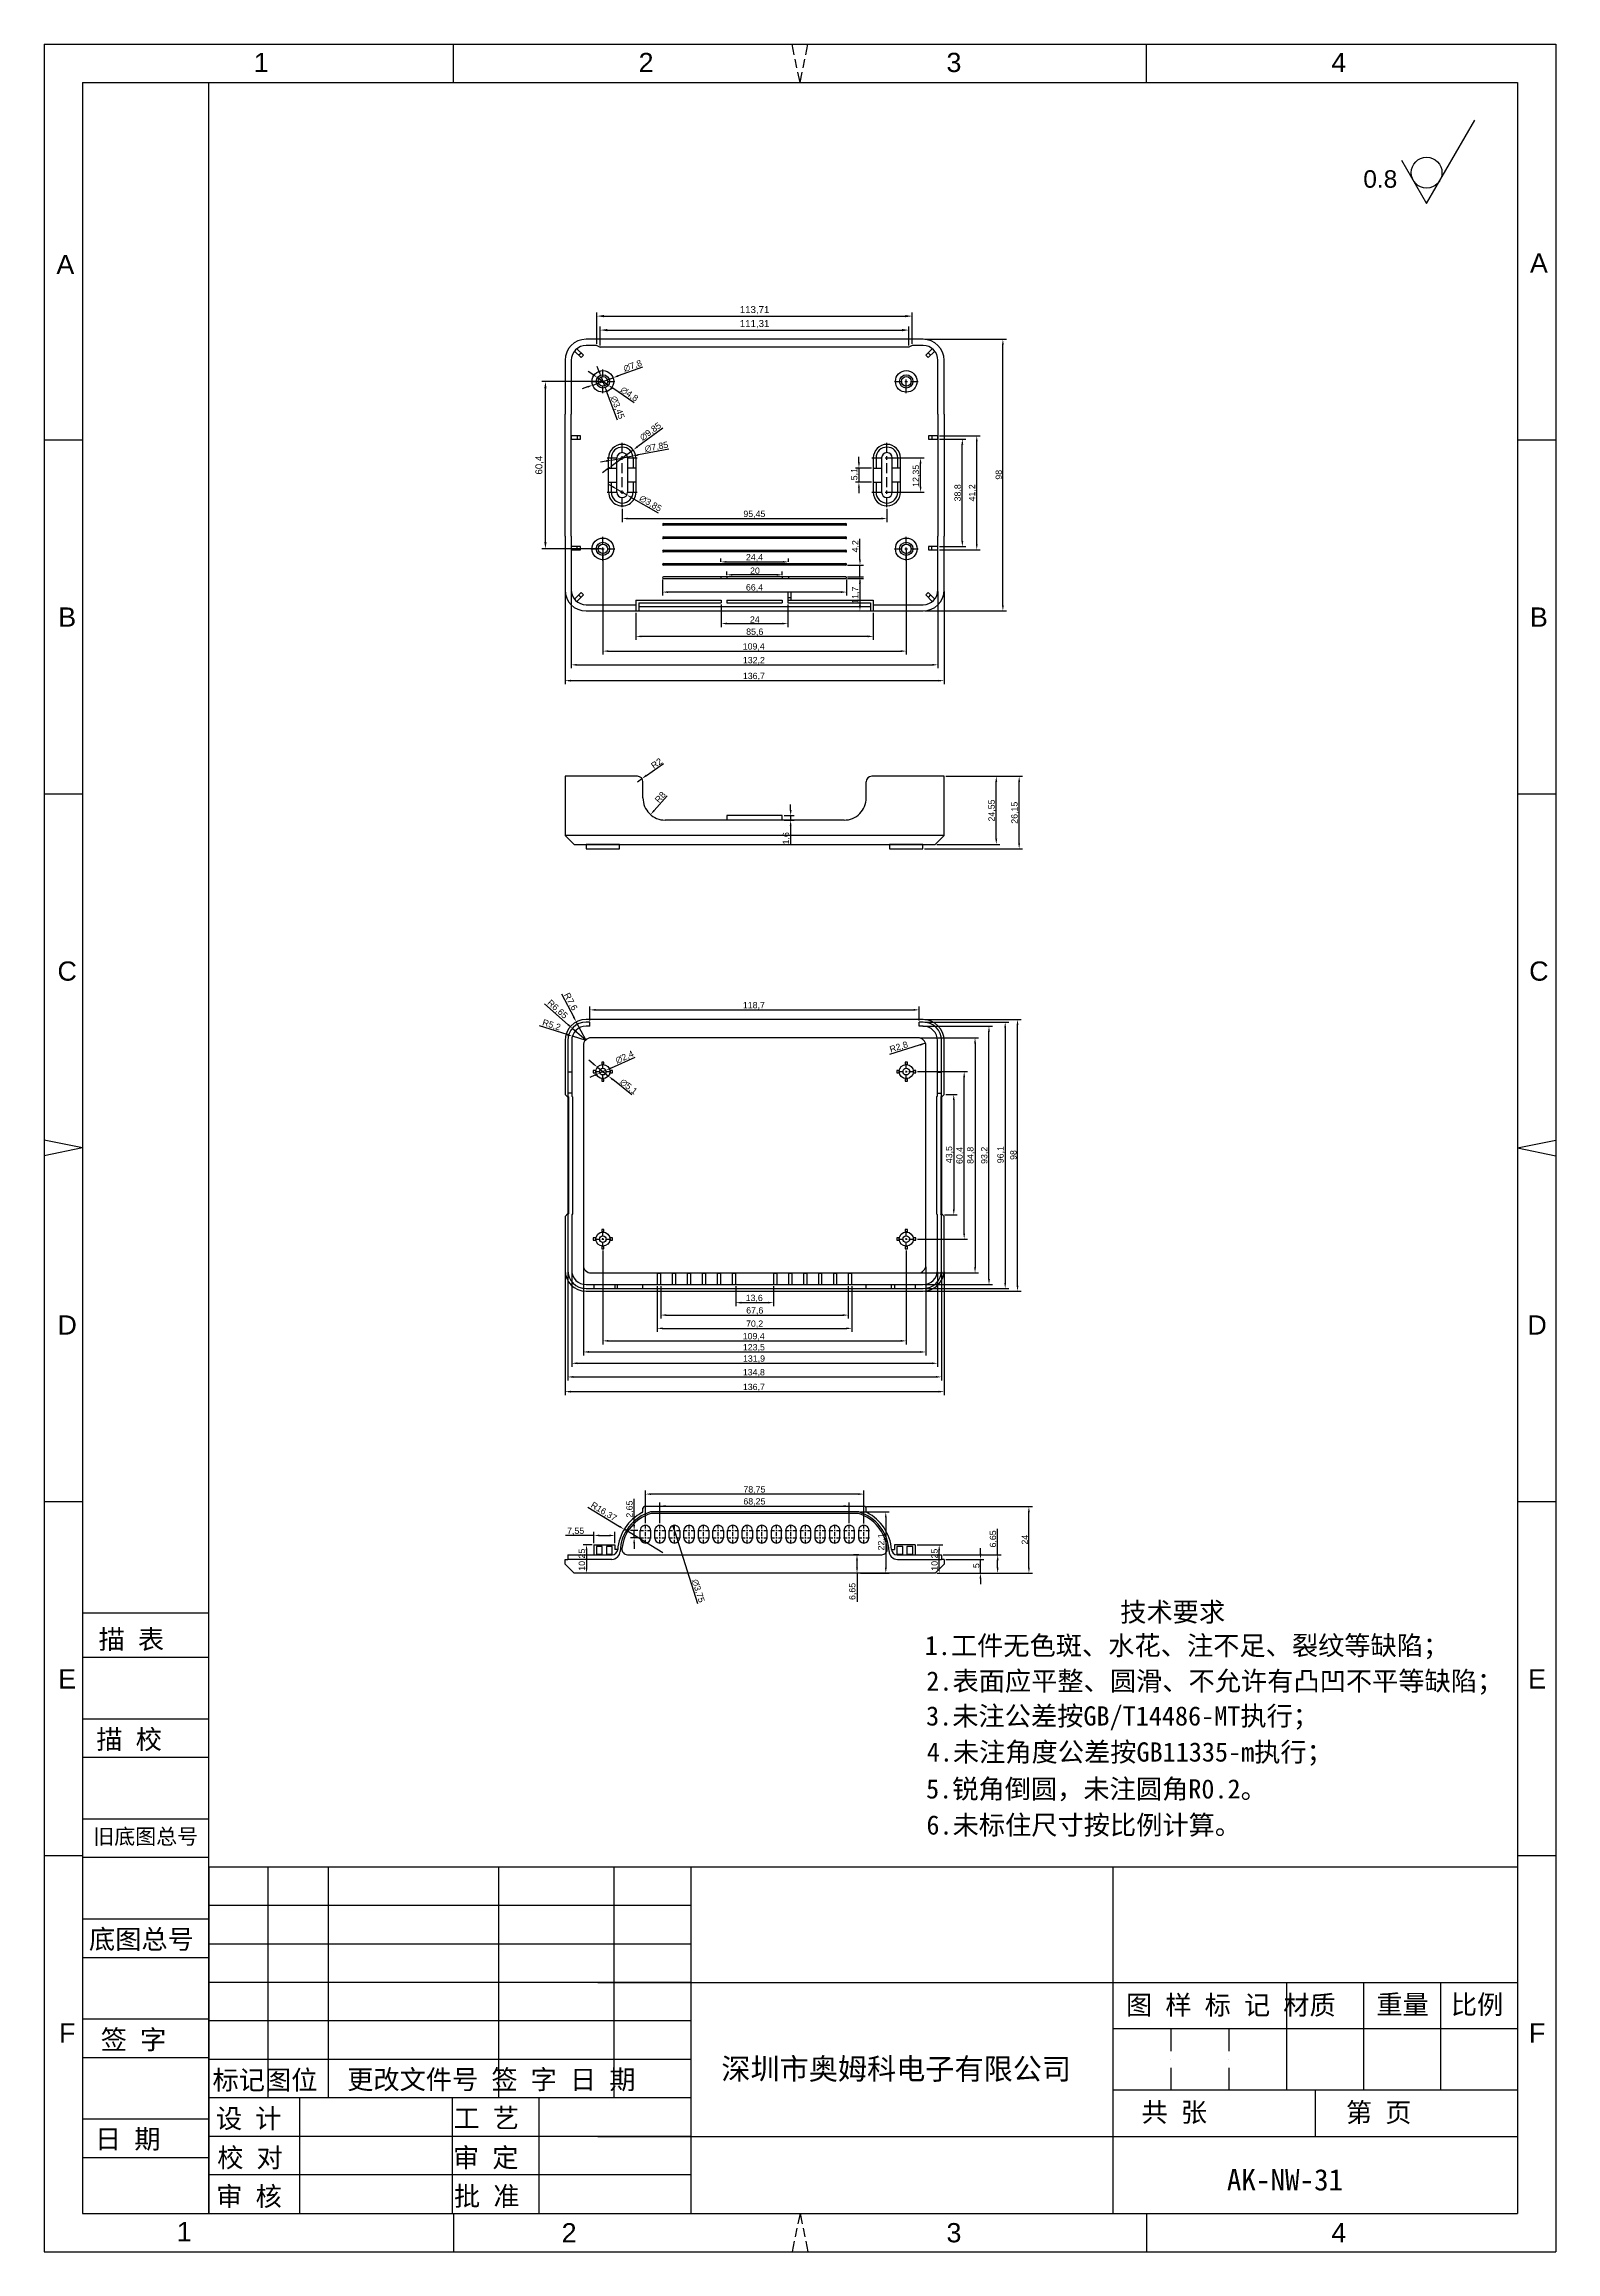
# Model space of a CAD drawing. Header units: millimetres. Extents: x 37288 to 37833, y 25911 to 26707.
import ezdxf

# ---------------------------------------------------------------- set-up
doc = ezdxf.new("R2010")
doc.units = ezdxf.units.MM
doc.header["$LTSCALE"] = 10
for name, color, linetype, true_color in [('PDF_几何图形', 7, 'Continuous', 0xffffff), ('PDF_实体填充', 7, 'Continuous', 0x33cc00), ('PDF_文字', 7, 'Continuous', 0x33cc00)]:
    doc.layers.add(name, color=color, linetype=linetype, true_color=true_color)
doc.styles.add('PDF Arial', font='arial.ttf')
doc.styles.add('PDF SimSun', font='')
doc.styles.get("Standard").update_dxf_attribs({"font": 'arial.ttf'})
doc.styles.get('PDF SimSun').set_extended_font_data('SimSun')
doc.dimstyles.new('ISO-25', dxfattribs={"dimscale": 0, "dimtxt": 2.5, "dimasz": 2.5, "dimexe": 1.25, "dimexo": 0.625, "dimtad": 1, "dimtxsty": 'Standard', "dimcen": 2.5, "dimazin": 0, "dimtfac": 1, "dimtmove": 0, "dimatfit": 3, "dimfxl": 1.25, "dimarcsym": 0})

msp = doc.modelspace()

# ---------------------------------------------------------------- texts
at = {"layer": 'PDF_文字', "color": 7, "true_color": 0xffffff, "attachment_point": 7}
for s, insert, char_height, style in [('1', (37363.304, 26696.808), 6.936, 'PDF Arial'), ('2', (37502.081, 26696.808), 6.936, 'PDF Arial'), ('3', (37613.102, 26696.744), 6.936, 'PDF Arial'), ('4', (37751.879, 26696.825), 6.936, 'PDF Arial'), ('0.8', (37763.421, 26655.02), 6.3042, 'PDF Arial'), ('A', (37292.133, 26623.956), 6.936, 'PDF Arial'), ('A', (37823.503, 26624.461), 6.936, 'PDF Arial'), ('B', (37292.8, 26496.787), 6.936, 'PDF Arial'), ('B', (37823.496, 26496.787), 6.936, 'PDF Arial'), ('C', (37292.533, 26368.994), 6.936, 'PDF Arial'), ('C', (37823.229, 26368.994), 6.936, 'PDF Arial'), ('D', (37292.533, 26241.438), 6.936, 'PDF Arial'), ('D', (37822.578, 26241.438), 6.936, 'PDF Arial'), ('技术要求', (37675.747, 26137.139), 6.9339, 'PDF SimSun'), ('描 表', (37307.339, 26127.339), 6.9339, 'PDF SimSun'), ('1.工件无色斑、水花、注不足、裂纹等缺陷；', (37605.264, 26124.298), 6.93387, 'PDF SimSun'), ('E', (37292.8, 26113.764), 6.936, 'PDF Arial'), ('2.表面应平整、圆滑、不允许有凸凹不平等缺陷；', (37605.829, 26111.499), 6.93387, 'PDF SimSun'), ('E', (37822.845, 26113.764), 6.936, 'PDF Arial'), ('3.未注公差按GB/T14486-MT执行；', (37605.752, 26098.741), 6.93387, 'PDF SimSun'), ('描 校', (37306.548, 26091.219), 6.9339, 'PDF SimSun'), ('4.未注角度公差按GB11335-m执行；', (37605.983, 26085.904), 6.93387, 'PDF SimSun'), ('5.锐角倒圆，未注圆角R0.2。', (37605.752, 26073.105), 6.93387, 'PDF SimSun'), ('旧底图总号', (37305.414, 26057.01), 5.5471, 'PDF SimSun'), ('6.未标住尺寸按比例计算。', (37605.864, 26060.306), 6.93387, 'PDF SimSun'), ('底图总号', (37303.87, 26019.111), 6.9339, 'PDF SimSun'), ('图 样 标 记 材质', (37677.855, 25995.383), 6.9339, 'PDF SimSun'), ('重量', (37768.112, 25995.843), 6.9339, 'PDF SimSun'), ('比例', (37794.982, 25995.576), 6.9339, 'PDF SimSun'), ('F', (37293.071, 25986.089), 6.936, 'PDF Arial'), ('签 字', (37308.126, 25982.936), 6.9339, 'PDF SimSun'), ('F', (37823.116, 25986.089), 6.936, 'PDF Arial'), ('标记图位', (37348.433, 25968.374), 6.9339, 'PDF SimSun'), ('更改文件号 签 字 日 期', (37396.984, 25968.5), 6.93387, 'PDF SimSun'), ('深圳市奥姆科电子有限公司', (37531.919, 25971.884), 7.7043, 'PDF SimSun'), ('设 计', (37349.678, 25954.448), 6.9339, 'PDF SimSun'), ('工 艺', (37435.355, 25954.849), 6.9339, 'PDF SimSun'), ('共 张', (37683.432, 25956.705), 6.9339, 'PDF SimSun'), ('第 页', (37757.171, 25956.628), 6.9339, 'PDF SimSun'), ('日 期', (37306.029, 25947.047), 6.9339, 'PDF SimSun'), ('校 对', (37350.131, 25940.336), 6.9339, 'PDF SimSun'), ('审 定', (37435.16, 25940.336), 6.9339, 'PDF SimSun'), ('AK-NW-31', (37714.212, 25932.622), 7.7043, 'PDF SimSun'), ('审 核', (37349.794, 25926.382), 6.9339, 'PDF SimSun'), ('批 准', (37435.508, 25926.463), 6.9339, 'PDF SimSun'), ('1', (37335.549, 25914.413), 6.936, 'PDF Arial'), ('2', (37474.325, 25913.999), 6.936, 'PDF Arial'), ('3', (37613.102, 25913.935), 6.936, 'PDF Arial'), ('4', (37751.879, 25914.016), 6.936, 'PDF Arial')]:
    msp.add_mtext(s, dxfattribs=dict(at, insert=insert, char_height=char_height, style=style))
at = {"layer": 'PDF_文字', "attachment_point": 7, "style": 'PDF Arial'}
for s, insert, char_height, rotation in [('∅7,8', (37497.178, 26588.278), 2.2715, 19.82324), ('∅4,8', (37495.084, 26581.399), 2.2715, 325.584202), ('∅3,45', (37491.596, 26579.365), 2.2715, 290.794289), ('∅9,85', (37503.772, 26563.423), 2.2715, 36.514891), ('∅7,85', (37504.553, 26559.375), 2.2715, 10.840921), ('5,1', (37581.392, 26549.574), 2.2715, 90), ('12,35', (37603.617, 26547.218), 2.2715, 90), ('98', (37633.114, 26549.815), 2.2715, 90), ('∅3,85', (37501.924, 26542.119), 2.2715, 329.955516), ('38,8', (37618.676, 26541.972), 2.2715, 90), ('41,2', (37623.877, 26541.972), 2.2715, 90), ('4,2', (37581.766, 26523.573), 2.2715, 90), ('11,7', (37581.753, 26505.028), 2.2715, 90), ('R2', (37507.574, 26445.395), 2.2715, 35.148953), ('R8', (37509.448, 26432.997), 2.2715, 48.896115), ('24,55', (37630.913, 26426.503), 2.2715, 90), ('26,15', (37639.166, 26425.703), 2.2715, 90), ('1,6', (37556.765, 26418.257), 2.2715, 90), ('R6,65', (37468.691, 26360.491), 2.2715, 318.473701), ('R7,6', (37474.709, 26363.813), 2.2715, 297.810733), ('R5,2', (37467.032, 26352.717), 2.2715, 342.523753), ('∅2,4', (37494.475, 26338.778), 2.2715, 23.874242), ('R2,8', (37593.147, 26342.757), 2.2715, 17.605681), ('∅5,1', (37494.881, 26331.895), 2.2715, 321.101352), ('43,5', (37615.584, 26303.26), 2.2715, 90), ('60,4', (37619.338, 26302.962), 2.2715, 90), ('84,8', (37623.265, 26303.01), 2.2715, 90), ('93,2', (37628.291, 26303.01), 2.2715, 90), ('96,1', (37634.137, 26303.25), 2.2715, 90), ('98', (37638.393, 26304.452), 2.2715, 90), ('R16,37', (37484.396, 26178.995), 2.2715, 328.615365), ('2,65', (37500.325, 26175.403), 2.2715, 90), ('22,1', (37591.075, 26163.591), 2.2715, 90), ('6,65', (37631.416, 26164.653), 2.2715, 90), ('24', (37642.49, 26165.695), 2.2715, 90), ('10,25', (37483.168, 26156.272), 2.2715, 90), ('10,25', (37610.34, 26156.272), 2.2715, 90), ('5', (37625.008, 26157.204), 2.271, 90), ('∅3,75', (37520.877, 26152.681), 2.2715, 287.463028), ('6,65', (37580.697, 26145.717), 2.2715, 90)]:
    msp.add_mtext(s, dxfattribs=dict(at, insert=insert, char_height=char_height, rotation=rotation))
at = {"layer": 'PDF_文字', "char_height": 2.2715, "attachment_point": 7, "style": 'PDF Arial'}
for s, insert in [('95,45', (37539.87, 26535.925)), ('24,4', (37540.784, 26520.283)), ('20', (37542.274, 26515.822)), ('66,4', (37540.784, 26509.406)), ('85,6', (37540.88, 26493.421)), ('24', (37542.226, 26498.241)), ('109,4', (37539.63, 26488.11)), ('132,2', (37539.678, 26483.169)), ('136,7', (37539.678, 26477.452)), ('118,7', (37539.678, 26358.706)), ('13,6', (37540.688, 26253.107)), ('70,2', (37540.832, 26243.832)), ('67,6', (37540.88, 26248.62)), ('109,4', (37539.63, 26239.319)), ('123,5', (37539.678, 26235.318)), ('131,9', (37539.726, 26231.237)), ('134,8', (37539.678, 26226.315)), ('136,7', (37539.678, 26221.006)), ('68,25', (37539.87, 26179.744)), ('78,75', (37539.87, 26184.055)), ('7,55', (37476.296, 26169.138))]:
    msp.add_mtext(s, dxfattribs=dict(at, insert=insert))

# ---------------------------------------------------------------- blocks, each defined once
blk = doc.blocks.new('*D3')
at = {"layer": 'Defpoints', "color": 0, "transparency": 16777216}
for p in [(37468.48, 26585.25), (37489.21, 26585.25), (37489.21, 26524.85)]:
    blk.add_point(p, dxfattribs=at)
at = {"layer": 'PDF_文字', "color": 0, "lineweight": -2, "transparency": 16777216}
for p, q in [((37488.58, 26585.25), (37467.23, 26585.25)), ((37468.48, 26527.35), (37468.48, 26582.75)), ((37488.58, 26524.85), (37467.23, 26524.85))]:
    blk.add_line(p, q, dxfattribs=at)
at = {"layer": 'PDF_文字', "color": 0, "transparency": 16777216}
for points in [[(37468.06, 26582.75), (37468.89, 26582.75), (37468.48, 26585.25)], [(37468.06, 26527.35), (37468.89, 26527.35), (37468.48, 26524.85)]]:
    blk.add_solid(points, dxfattribs=at)
at = {"layer": 'PDF_文字', "color": 0, "transparency": 16777216, "insert": (37466.35, 26555.05), "char_height": 2.5, "attachment_point": 5, "rotation": 90}
blk.add_mtext('60,4', dxfattribs=at)
blk = doc.blocks.new('*D4')
at = {"layer": 'Defpoints', "color": 0, "transparency": 16777216}
for p in [(37488.25, 26597.55), (37599.57, 26603.76), (37599.57, 26597.55)]:
    blk.add_point(p, dxfattribs=at)
at = {"layer": 'PDF_文字', "color": 0, "lineweight": -2, "transparency": 16777216}
for p, q in [((37488.25, 26598.18), (37488.25, 26605.01)), ((37599.57, 26598.18), (37599.57, 26605.01)), ((37490.75, 26603.76), (37597.07, 26603.76))]:
    blk.add_line(p, q, dxfattribs=at)
at = {"layer": 'PDF_文字', "color": 0, "transparency": 16777216}
for points in [[(37490.75, 26604.17), (37490.75, 26603.34), (37488.25, 26603.76)], [(37597.07, 26604.17), (37597.07, 26603.34), (37599.57, 26603.76)]]:
    blk.add_solid(points, dxfattribs=at)
at = {"layer": 'PDF_文字', "color": 0, "transparency": 16777216, "insert": (37543.91, 26605.89), "char_height": 2.5, "attachment_point": 5}
blk.add_mtext('111,31', dxfattribs=at)
blk = doc.blocks.new('*D5')
at = {"layer": 'Defpoints', "color": 0, "transparency": 16777216}
for p in [(37600.76, 26608.8), (37487.06, 26598.2), (37600.76, 26598.2)]:
    blk.add_point(p, dxfattribs=at)
at = {"layer": 'PDF_文字', "color": 0, "lineweight": -2, "transparency": 16777216}
for p, q in [((37487.06, 26598.83), (37487.06, 26610.05)), ((37489.56, 26608.8), (37598.26, 26608.8)), ((37600.76, 26598.83), (37600.76, 26610.05))]:
    blk.add_line(p, q, dxfattribs=at)
at = {"layer": 'PDF_文字', "color": 0, "transparency": 16777216}
for points in [[(37489.56, 26609.21), (37489.56, 26608.38), (37487.06, 26608.8)], [(37598.26, 26609.21), (37598.26, 26608.38), (37600.76, 26608.8)]]:
    blk.add_solid(points, dxfattribs=at)
at = {"layer": 'PDF_文字', "color": 0, "transparency": 16777216, "insert": (37543.91, 26610.92), "char_height": 2.5, "attachment_point": 5}
blk.add_mtext('113,71', dxfattribs=at)

# ---------------------------------------------------------------- dimensions: what is measured, and where the dimension line sits
at = {"layer": 'PDF_文字'}
for base, p1, p2, picture, middle in [((37600.762, 26608.795), (37487.056, 26598.202), (37600.762, 26598.202), '*D5', (37543.909, 26610.923)), ((37599.5666, 26603.7583), (37488.2517, 26597.5517), (37599.5666, 26597.5517), '*D4', (37543.9091, 26605.8857))]:
    dim = msp.add_linear_dim(base=base, p1=p1, p2=p2, dimstyle='ISO-25', override={"dimscale": 1}, dxfattribs=at)
    dim.commit()
    dim.dimension.update_dxf_attribs({"geometry": picture, "text_midpoint": middle})
dim = msp.add_linear_dim(base=(37468.477, 26585.251), p1=(37489.207, 26524.848), p2=(37489.207, 26585.251), angle=90, dimstyle='ISO-25', override={"dimscale": 1}, dxfattribs=at)
dim.commit()
dim.dimension.update_dxf_attribs({"geometry": '*D3', "text_midpoint": (37466.349, 26555.049)})

# ---------------------------------------------------------------- linework, layer by layer
at = {"layer": 'PDF_几何图形', "lineweight": -3}
for points in [[(37287.726, 26706.894), (37832.841, 26706.894)], [(37287.726, 26706.894), (37287.726, 25910.595)], [(37435.385, 26693.017), (37435.385, 26706.894)], [(37558.215, 26703.066), (37557.427, 26706.894)], [(37559.176, 26698.401), (37558.535, 26701.511)], [(37561.392, 26698.401), (37562.032, 26701.511)], [(37562.352, 26703.066), (37563.14, 26706.894)], [(37685.183, 26693.017), (37685.183, 26706.894)], [(37832.841, 26706.894), (37832.841, 25910.595)], [(37301.604, 26693.017), (37818.963, 26693.017)], [(37301.604, 26693.017), (37301.604, 25924.472)], [(37347.155, 25924.472), (37347.155, 26693.017)], [(37560.284, 26693.017), (37559.496, 26696.846)], [(37560.284, 26693.017), (37561.072, 26696.846)], [(37818.963, 26693.017), (37818.963, 25924.472)], [(37777.204, 26665.085), (37786.238, 26649.437), (37803.585, 26679.483)], [(37479.821, 26597.035), (37482.166, 26594.69), (37481.318, 26593.841), (37478.973, 26596.186)], [(37604.662, 26600.452), (37483.156, 26600.452)], [(37487.056, 26598.202), (37483.156, 26598.202)], [(37487.056, 26598.202), (37488.252, 26597.552)], [(37599.567, 26597.552), (37488.252, 26597.552)], [(37600.762, 26598.202), (37599.567, 26597.552)], [(37604.662, 26598.202), (37600.762, 26598.202)], [(37607.997, 26597.035), (37605.652, 26594.69), (37606.501, 26593.841), (37608.846, 26596.186)], [(37475.556, 26592.851), (37475.556, 26573.451)], [(37477.806, 26592.851), (37477.806, 26573.451)], [(37480.469, 26594.69), (37481.318, 26595.539)], [(37607.349, 26594.69), (37606.501, 26595.539)], [(37610.012, 26573.451), (37610.012, 26592.851)], [(37612.262, 26573.451), (37612.262, 26592.851)], [(37475.556, 26529.448), (37475.556, 26573.451)], [(37477.806, 26529.448), (37477.806, 26573.451)], [(37610.012, 26573.451), (37610.012, 26529.448)], [(37612.262, 26573.451), (37612.262, 26529.448)], [(37479.956, 26565.65), (37479.956, 26564.45)], [(37607.862, 26565.65), (37607.862, 26564.45)], [(37301.604, 26564.093), (37287.726, 26564.093)], [(37491.257, 26545.274), (37491.257, 26557.625)], [(37492.257, 26554), (37492.257, 26557.625)], [(37494.257, 26545.274), (37494.257, 26557.625)], [(37498.107, 26557.625), (37498.107, 26545.274)], [(37500.107, 26557.625), (37500.107, 26554)], [(37501.107, 26557.625), (37501.107, 26545.274)], [(37586.711, 26557.625), (37586.711, 26545.274)], [(37587.711, 26557.625), (37587.711, 26554)], [(37589.711, 26557.625), (37589.711, 26545.274)], [(37593.562, 26545.274), (37593.562, 26557.625)], [(37595.562, 26554), (37595.562, 26557.625)], [(37596.562, 26545.274), (37596.562, 26557.625)], [(37832.841, 26564.093), (37818.963, 26564.093)], [(37491.257, 26554), (37494.257, 26554)], [(37491.257, 26548.899), (37494.257, 26548.899)], [(37492.257, 26545.274), (37492.257, 26548.899)], [(37501.107, 26554), (37498.107, 26554)], [(37501.107, 26548.899), (37498.107, 26548.899)], [(37500.107, 26548.899), (37500.107, 26545.274)], [(37586.711, 26554), (37589.711, 26554)], [(37586.711, 26548.899), (37589.711, 26548.899)], [(37587.711, 26548.899), (37587.711, 26545.274)], [(37596.562, 26554), (37593.562, 26554)], [(37596.562, 26548.899), (37593.562, 26548.899)], [(37595.562, 26545.274), (37595.562, 26548.899)], [(37511.008, 26533.949), (37576.811, 26533.949)], [(37576.811, 26533.349), (37511.008, 26533.349)], [(37531.709, 26533.949), (37531.709, 26533.349)], [(37533.909, 26533.949), (37533.909, 26533.349)], [(37553.91, 26533.949), (37553.91, 26533.349)], [(37556.11, 26533.949), (37556.11, 26533.349)], [(37475.556, 26529.448), (37475.556, 26510.047)], [(37477.806, 26529.448), (37477.806, 26510.047)], [(37479.956, 26524.448), (37479.956, 26525.648)], [(37511.008, 26529.148), (37576.811, 26529.148)], [(37576.811, 26528.548), (37511.008, 26528.548)], [(37531.709, 26529.148), (37531.709, 26528.548)], [(37533.909, 26529.148), (37533.909, 26528.548)], [(37553.91, 26529.148), (37553.91, 26528.548)], [(37556.11, 26529.148), (37556.11, 26528.548)], [(37607.862, 26524.448), (37607.862, 26525.648)], [(37610.012, 26510.047), (37610.012, 26529.448)], [(37612.262, 26510.047), (37612.262, 26529.448)], [(37511.008, 26524.348), (37576.811, 26524.348)], [(37576.811, 26523.748), (37511.008, 26523.748)], [(37511.008, 26519.548), (37576.811, 26519.548)], [(37576.811, 26518.948), (37511.008, 26518.948)], [(37531.709, 26524.348), (37531.709, 26523.748)], [(37531.709, 26519.548), (37531.709, 26518.948)], [(37533.909, 26524.348), (37533.909, 26523.748)], [(37533.909, 26519.548), (37533.909, 26518.948)], [(37553.91, 26524.348), (37553.91, 26523.748)], [(37553.91, 26519.548), (37553.91, 26518.948)], [(37556.11, 26524.348), (37556.11, 26523.748)], [(37556.11, 26519.548), (37556.11, 26518.948)], [(37479.821, 26505.864), (37482.166, 26508.209), (37481.318, 26509.057), (37478.973, 26506.712)], [(37576.811, 26514.748), (37511.008, 26514.748)], [(37511.008, 26514.148), (37576.811, 26514.148)], [(37531.709, 26514.748), (37531.709, 26514.148)], [(37533.909, 26514.748), (37533.909, 26514.148)], [(37553.91, 26514.748), (37553.91, 26514.148)], [(37556.11, 26514.748), (37556.11, 26514.148)], [(37607.997, 26505.864), (37605.652, 26508.209), (37606.501, 26509.057), (37608.846, 26506.712)], [(37480.469, 26508.209), (37481.318, 26507.36)], [(37483.156, 26504.697), (37501.107, 26504.697)], [(37483.156, 26502.447), (37604.662, 26502.447)], [(37501.107, 26506.397), (37531.909, 26506.397)], [(37501.107, 26506.397), (37501.107, 26502.447)], [(37502.107, 26505.397), (37531.909, 26505.397)], [(37502.107, 26505.397), (37502.107, 26502.447)], [(37502.107, 26504.047), (37585.711, 26504.047)], [(37531.909, 26506.397), (37531.909, 26505.397)], [(37533.909, 26506.397), (37553.91, 26506.397)], [(37533.909, 26506.397), (37533.909, 26505.397)], [(37533.909, 26505.397), (37553.91, 26505.397)], [(37553.91, 26506.397), (37553.91, 26505.397)], [(37555.91, 26507.267), (37557.11, 26507.267)], [(37555.91, 26506.397), (37586.711, 26506.397)], [(37555.91, 26506.397), (37555.91, 26505.397)], [(37555.91, 26505.397), (37585.711, 26505.397)], [(37585.711, 26505.397), (37585.711, 26502.447)], [(37586.711, 26506.397), (37586.711, 26502.447)], [(37586.711, 26504.697), (37604.662, 26504.697)], [(37607.349, 26508.209), (37606.501, 26507.36)], [(37501.657, 26442.818), (37475.556, 26442.818)], [(37475.556, 26442.818), (37475.556, 26421.516)], [(37503.657, 26435.017), (37503.657, 26440.817)], [(37584.161, 26435.017), (37584.161, 26440.817)], [(37612.262, 26442.818), (37586.161, 26442.818)], [(37612.262, 26421.516), (37612.262, 26442.818)], [(37301.604, 26436.419), (37287.726, 26436.419)], [(37832.841, 26436.419), (37818.963, 26436.419)], [(37612.262, 26421.516), (37475.556, 26421.516)], [(37475.556, 26421.516), (37478.82, 26418.266)], [(37576.161, 26427.017), (37511.658, 26427.017)], [(37553.91, 26427.017), (37553.91, 26428.617), (37533.909, 26428.617), (37533.909, 26427.017)], [(37612.262, 26421.516), (37608.998, 26418.266)], [(37478.82, 26418.266), (37608.998, 26418.266)], [(37604.662, 26355.089), (37483.156, 26355.089)], [(37484.556, 26354.139), (37483.156, 26354.139)], [(37484.556, 26352.689), (37483.156, 26352.689)], [(37484.556, 26352.689), (37484.556, 26354.139)], [(37604.662, 26354.139), (37603.262, 26354.139)], [(37603.262, 26352.689), (37603.262, 26354.139)], [(37604.662, 26352.689), (37603.262, 26352.689)], [(37475.556, 26347.489), (37475.556, 26328.088)], [(37476.506, 26347.489), (37476.506, 26327.491)], [(37477.956, 26347.489), (37477.956, 26327.491)], [(37482.156, 26345.689), (37482.156, 26328.088)], [(37602.862, 26348.489), (37484.956, 26348.489)], [(37605.662, 26328.088), (37605.662, 26345.689)], [(37609.862, 26327.491), (37609.862, 26347.489)], [(37611.312, 26327.491), (37611.312, 26347.489)], [(37612.262, 26328.088), (37612.262, 26347.489)], [(37477.956, 26336.042), (37476.506, 26336.042)], [(37609.862, 26336.042), (37611.312, 26336.042)], [(37475.556, 26328.088), (37476.556, 26327.088)], [(37477.956, 26328.491), (37476.506, 26328.491)], [(37476.506, 26327.491), (37476.806, 26327.191)], [(37476.556, 26327.088), (37476.556, 26285.086)], [(37476.806, 26327.191), (37476.806, 26284.982)], [(37478.256, 26327.191), (37477.956, 26327.491)], [(37478.256, 26327.191), (37478.256, 26284.982)], [(37482.156, 26328.088), (37482.156, 26284.086)], [(37605.662, 26284.086), (37605.662, 26328.088)], [(37609.862, 26327.491), (37609.562, 26327.191)], [(37609.562, 26327.191), (37609.562, 26284.982)], [(37609.862, 26328.491), (37611.312, 26328.491)], [(37611.312, 26327.491), (37611.012, 26327.191)], [(37611.012, 26327.191), (37611.012, 26284.982)], [(37612.262, 26328.088), (37611.262, 26327.088)], [(37611.262, 26327.088), (37611.262, 26285.086)], [(37301.604, 26308.745), (37287.726, 26311.601)], [(37818.963, 26308.745), (37832.841, 26311.601)], [(37301.604, 26308.745), (37287.726, 26305.888)], [(37818.963, 26308.745), (37832.841, 26305.888)], [(37475.556, 26284.086), (37476.556, 26285.086)], [(37475.556, 26284.086), (37475.556, 26264.685)], [(37476.506, 26284.682), (37476.806, 26284.982)], [(37476.506, 26284.682), (37476.506, 26264.685)], [(37478.256, 26284.982), (37477.956, 26284.682)], [(37477.956, 26284.682), (37477.956, 26264.685)], [(37482.156, 26284.086), (37482.156, 26266.485)], [(37605.662, 26266.485), (37605.662, 26284.086)], [(37609.862, 26284.682), (37609.562, 26284.982)], [(37609.862, 26264.685), (37609.862, 26284.682)], [(37611.312, 26284.682), (37611.012, 26284.982)], [(37612.262, 26284.086), (37611.262, 26285.086)], [(37611.312, 26264.685), (37611.312, 26284.682)], [(37612.262, 26264.685), (37612.262, 26284.086)], [(37484.956, 26263.685), (37602.862, 26263.685)], [(37483.156, 26259.485), (37604.662, 26259.485)], [(37483.156, 26258.034), (37604.662, 26258.034)], [(37483.156, 26257.084), (37604.662, 26257.084)], [(37485.956, 26259.485), (37485.956, 26258.034)], [(37493.507, 26259.485), (37493.507, 26258.034)], [(37494.507, 26258.034), (37494.507, 26259.485)], [(37503.657, 26258.034), (37503.657, 26259.485)], [(37584.161, 26258.034), (37584.161, 26259.485)], [(37593.312, 26258.034), (37593.312, 26259.485)], [(37594.312, 26259.485), (37594.312, 26258.034)], [(37601.862, 26259.485), (37601.862, 26258.034)], [(37301.604, 26181.07), (37287.726, 26181.07)], [(37503.657, 26177.687), (37503.657, 26178.878)], [(37583.661, 26179.378), (37504.157, 26179.378)], [(37581.463, 26177.478), (37506.356, 26177.478)], [(37581.373, 26176.878), (37506.446, 26176.878)], [(37584.161, 26177.687), (37584.161, 26178.878)], [(37832.841, 26181.07), (37818.963, 26181.07)], [(37502.657, 26168.128), (37502.657, 26170.778)], [(37506.407, 26170.778), (37506.407, 26168.128)], [(37507.907, 26168.128), (37507.907, 26170.778)], [(37511.658, 26170.778), (37511.658, 26168.128)], [(37513.158, 26168.128), (37513.158, 26170.778)], [(37516.908, 26170.778), (37516.908, 26168.128)], [(37518.408, 26168.128), (37518.408, 26170.778)], [(37522.158, 26170.778), (37522.158, 26168.128)], [(37523.658, 26168.128), (37523.658, 26170.778)], [(37527.408, 26170.778), (37527.408, 26168.128)], [(37528.908, 26168.128), (37528.908, 26170.778)], [(37532.659, 26170.778), (37532.659, 26168.128)], [(37534.159, 26168.128), (37534.159, 26170.778)], [(37537.909, 26170.778), (37537.909, 26168.128)], [(37539.409, 26168.128), (37539.409, 26170.778)], [(37543.159, 26170.778), (37543.159, 26168.128)], [(37544.659, 26170.778), (37544.659, 26168.128)], [(37548.409, 26168.128), (37548.409, 26170.778)], [(37549.909, 26170.778), (37549.909, 26168.128)], [(37553.66, 26168.128), (37553.66, 26170.778)], [(37555.16, 26170.778), (37555.16, 26168.128)], [(37558.91, 26168.128), (37558.91, 26170.778)], [(37560.41, 26170.778), (37560.41, 26168.128)], [(37564.16, 26168.128), (37564.16, 26170.778)], [(37565.66, 26170.778), (37565.66, 26168.128)], [(37569.41, 26168.128), (37569.41, 26170.778)], [(37570.91, 26170.778), (37570.91, 26168.128)], [(37574.661, 26168.128), (37574.661, 26170.778)], [(37576.161, 26170.778), (37576.161, 26168.128)], [(37579.911, 26168.128), (37579.911, 26170.778)], [(37581.411, 26170.778), (37581.411, 26168.128)], [(37585.161, 26168.128), (37585.161, 26170.778)], [(37475.556, 26158.627), (37475.556, 26160.377)], [(37475.556, 26160.377), (37476.506, 26160.377)], [(37475.556, 26158.627), (37478.82, 26155.377)], [(37476.506, 26162.028), (37492.543, 26162.028)], [(37476.506, 26162.028), (37476.506, 26160.377)], [(37492.407, 26160.377), (37476.506, 26160.377)], [(37485.956, 26165.628), (37493.507, 26165.628), (37493.507, 26163.881)], [(37485.956, 26165.628), (37485.956, 26162.028)], [(37494.538, 26163.881), (37493.507, 26163.881)], [(37498.065, 26162.028), (37589.754, 26162.028)], [(37593.28, 26163.881), (37594.312, 26163.881)], [(37601.862, 26165.628), (37594.312, 26165.628), (37594.312, 26163.881)], [(37595.275, 26162.028), (37611.312, 26162.028)], [(37595.411, 26160.377), (37611.312, 26160.377)], [(37601.862, 26165.628), (37601.862, 26162.028)], [(37612.262, 26158.627), (37608.998, 26155.377)], [(37611.312, 26162.028), (37611.312, 26160.377)], [(37612.262, 26160.377), (37611.312, 26160.377)], [(37612.262, 26160.377), (37612.262, 26158.627)], [(37608.998, 26155.377), (37478.82, 26155.377)], [(37347.155, 26140.964), (37301.604, 26140.964)], [(37347.155, 26124.947), (37301.604, 26124.947)], [(37347.155, 26124.947), (37322.958, 26124.947)], [(37347.155, 26102.743), (37301.604, 26102.743)], [(37347.155, 26088.865), (37301.604, 26088.865)], [(37347.155, 26088.865), (37322.958, 26088.865)], [(37347.155, 26088.865), (37322.958, 26088.865)], [(37347.155, 26066.661), (37301.604, 26066.661)], [(37301.604, 26053.396), (37287.726, 26053.396)], [(37347.155, 26052.783), (37301.604, 26052.783)], [(37347.155, 26052.783), (37322.958, 26052.783)], [(37818.963, 26049.371), (37347.155, 26049.371)], [(37347.155, 26049.371), (37347.155, 25924.472)], [(37610.153, 26049.371), (37360.355, 26049.371)], [(37368.499, 25966.105), (37368.499, 26049.371)], [(37390.27, 25979.983), (37390.27, 26049.371)], [(37451.643, 25966.27), (37451.643, 26049.371)], [(37493.276, 25966.309), (37493.276, 26049.371)], [(37521.031, 25924.472), (37521.031, 26049.371)], [(37673.248, 25924.472), (37673.248, 26049.371)], [(37832.841, 26053.396), (37818.963, 26053.396)], [(37521.031, 26035.494), (37347.155, 26035.494)], [(37347.155, 26030.579), (37301.604, 26030.579)], [(37347.155, 26016.701), (37301.604, 26016.701)], [(37347.155, 26016.701), (37322.958, 26016.701)], [(37521.031, 26021.616), (37347.155, 26021.616)], [(37521.031, 26021.616), (37347.155, 26021.616)], [(37521.031, 26007.738), (37347.155, 26007.738)], [(37487.326, 26007.738), (37818.963, 26007.738)], [(37735.697, 26007.738), (37735.697, 25968.881)], [(37763.452, 26007.738), (37763.452, 25968.881)], [(37791.208, 26007.738), (37791.208, 25968.881)], [(37347.155, 25994.497), (37301.604, 25994.497)], [(37521.031, 25993.861), (37347.155, 25993.861)], [(37347.155, 25991.085), (37347.155, 25924.472)], [(37818.963, 25991.085), (37673.248, 25991.085)], [(37694.064, 25991.085), (37694.064, 25982.983)], [(37714.881, 25991.085), (37714.881, 25982.983)], [(37735.697, 25991.085), (37735.697, 25968.881)], [(37347.155, 25980.619), (37301.604, 25980.619)], [(37347.155, 25980.619), (37322.958, 25980.619)], [(37521.031, 25979.983), (37347.155, 25979.983)], [(37390.27, 25966.105), (37390.27, 25979.983)], [(37390.27, 25966.105), (37390.27, 25979.983)], [(37694.064, 25979.983), (37694.064, 25979.983)], [(37694.064, 25976.983), (37694.064, 25968.881)], [(37714.881, 25979.983), (37714.881, 25979.983)], [(37714.881, 25976.983), (37714.881, 25968.881)], [(37818.963, 25968.881), (37673.248, 25968.881)], [(37746.105, 25968.881), (37746.105, 25952.228)], [(37521.031, 25966.105), (37347.155, 25966.105)], [(37349.951, 25966.105), (37347.155, 25966.105)], [(37354.714, 25966.105), (37351.539, 25966.105)], [(37359.477, 25966.105), (37356.301, 25966.105)], [(37364.239, 25966.105), (37361.064, 25966.105)], [(37369.002, 25966.105), (37365.827, 25966.105)], [(37373.765, 25966.105), (37370.59, 25966.105)], [(37378.528, 25966.105), (37375.352, 25966.105)], [(37379.935, 25924.472), (37379.935, 25966.105)], [(37383.29, 25966.105), (37380.115, 25966.105)], [(37388.053, 25966.105), (37384.878, 25966.105)], [(37392.816, 25966.105), (37389.641, 25966.105)], [(37397.578, 25966.105), (37394.403, 25966.105)], [(37402.341, 25966.105), (37399.166, 25966.105)], [(37407.104, 25966.105), (37403.929, 25966.105)], [(37411.867, 25966.105), (37408.692, 25966.105)], [(37416.629, 25966.105), (37413.454, 25966.105)], [(37421.392, 25966.105), (37418.217, 25966.105)], [(37426.155, 25966.105), (37422.98, 25966.105)], [(37430.918, 25966.105), (37427.742, 25966.105)], [(37435.68, 25966.105), (37432.505, 25966.105)], [(37434.927, 25924.472), (37434.927, 25966.27)], [(37440.443, 25966.105), (37437.268, 25966.105)], [(37445.206, 25966.105), (37442.031, 25966.105)], [(37449.968, 25966.105), (37446.793, 25966.105)], [(37454.731, 25966.105), (37451.556, 25966.105)], [(37459.494, 25966.105), (37456.319, 25966.105)], [(37464.257, 25966.105), (37461.082, 25966.105)], [(37469.019, 25966.105), (37465.844, 25966.105)], [(37466.225, 25924.637), (37466.225, 25966.27)], [(37473.782, 25966.105), (37470.607, 25966.105)], [(37478.545, 25966.105), (37475.37, 25966.105)], [(37483.308, 25966.105), (37480.132, 25966.105)], [(37488.07, 25966.105), (37484.895, 25966.105)], [(37492.833, 25966.105), (37489.658, 25966.105)], [(37497.596, 25966.105), (37494.421, 25966.105)], [(37502.359, 25966.105), (37499.183, 25966.105)], [(37507.121, 25966.105), (37503.946, 25966.105)], [(37511.884, 25966.105), (37508.709, 25966.105)], [(37516.647, 25966.105), (37513.472, 25966.105)], [(37521.031, 25966.105), (37518.234, 25966.105)], [(37347.155, 25958.415), (37301.604, 25958.415)], [(37521.031, 25952.228), (37347.155, 25952.228)], [(37521.031, 25952.228), (37347.909, 25952.228)], [(37487.326, 25952.228), (37818.963, 25952.228)], [(37347.155, 25944.537), (37301.604, 25944.537)], [(37347.155, 25944.537), (37346.761, 25944.537)], [(37521.031, 25938.35), (37347.155, 25938.35)], [(37301.604, 25924.472), (37818.963, 25924.472)], [(37435.385, 25924.472), (37435.385, 25910.595)], [(37560.284, 25924.472), (37559.496, 25920.643)], [(37560.284, 25924.472), (37561.072, 25920.643)], [(37685.183, 25924.472), (37685.183, 25910.595)], [(37685.183, 25924.472), (37685.183, 25910.595)], [(37558.215, 25914.424), (37557.427, 25910.595)], [(37559.176, 25919.088), (37558.535, 25915.979)], [(37561.392, 25919.088), (37562.032, 25915.979)], [(37562.352, 25914.424), (37563.14, 25910.595)], [(37287.726, 25910.595), (37832.841, 25910.595)]]:
    msp.add_lwpolyline(points, dxfattribs=at)
at = {"layer": 'PDF_几何图形', "color": 82, "lineweight": -3, "true_color": 0x33cc00}
for points in [[(37605.287, 26600.452), (37634.7, 26600.452)], [(37633.45, 26504.447), (37633.45, 26598.452)], [(37485.577, 26587.738), (37483.927, 26588.868)], [(37487.884, 26588.733), (37487.174, 26590.603)], [(37503.514, 26590.408), (37494.757, 26587.252)], [(37483.656, 26583.25), (37481.774, 26582.572)], [(37485.537, 26583.928), (37492.876, 26586.574)], [(37487.227, 26586.607), (37491.187, 26583.894)], [(37488.594, 26586.864), (37489.819, 26583.638)], [(37494.516, 26571.269), (37490.529, 26581.768)], [(37500.515, 26577.503), (37492.837, 26582.764)], [(37510.774, 26568.429), (37501.748, 26561.746)], [(37610.637, 26565.65), (37625.271, 26565.65)], [(37492.223, 26554.694), (37500.14, 26560.555)], [(37492.327, 26556.886), (37500.037, 26558.363)], [(37513.032, 26560.852), (37502.001, 26558.739)], [(37581.537, 26556), (37581.537, 26558)], [(37592.261, 26557.625), (37605.012, 26557.625)], [(37610.637, 26564.45), (37620.07, 26564.45)], [(37618.82, 26527.648), (37618.82, 26562.45)], [(37624.021, 26526.448), (37624.021, 26563.65)], [(37490.362, 26556.51), (37488.398, 26556.134)], [(37490.616, 26553.504), (37489.008, 26552.314)], [(37586.086, 26554), (37580.287, 26554)], [(37586.086, 26548.899), (37580.287, 26548.899)], [(37581.537, 26554), (37581.537, 26548.899)], [(37603.762, 26547.274), (37603.762, 26555.625)], [(37492.784, 26547.239), (37491.053, 26548.241)], [(37494.515, 26546.238), (37497.848, 26544.31)], [(37509.302, 26537.686), (37499.58, 26543.309)], [(37581.537, 26546.899), (37581.537, 26544.899)], [(37592.261, 26545.274), (37605.012, 26545.274)], [(37496.182, 26539.231), (37496.182, 26534.531)], [(37498.182, 26535.781), (37589.636, 26535.781)], [(37591.636, 26539.231), (37591.636, 26534.531)], [(37489.207, 26524.848), (37489.207, 26486.715)], [(37581.91, 26520.948), (37581.91, 26528.429)], [(37610.637, 26525.648), (37620.07, 26525.648)], [(37531.709, 26520.173), (37531.709, 26521.389)], [(37533.709, 26520.138), (37554.11, 26520.138)], [(37556.11, 26520.173), (37556.11, 26521.389)], [(37577.436, 26518.948), (37583.16, 26518.948)], [(37581.91, 26514.748), (37581.91, 26518.948)], [(37598.612, 26524.353), (37598.612, 26486.715)], [(37610.637, 26524.448), (37625.271, 26524.448)], [(37475.556, 26509.422), (37475.556, 26476.057)], [(37477.806, 26509.422), (37477.806, 26481.775)], [(37510.708, 26513.823), (37510.708, 26508.012)], [(37575.111, 26509.262), (37512.708, 26509.262)], [(37533.909, 26515.373), (37533.909, 26516.735)], [(37551.91, 26515.485), (37535.909, 26515.485)], [(37553.91, 26515.373), (37553.91, 26516.735)], [(37577.111, 26513.823), (37577.111, 26508.012)], [(37577.436, 26514.748), (37583.16, 26514.748)], [(37577.436, 26514.148), (37583.147, 26514.148)], [(37581.897, 26512.148), (37581.897, 26504.447)], [(37581.91, 26512.748), (37581.91, 26510.747)], [(37610.012, 26509.422), (37610.012, 26481.775)], [(37612.262, 26509.422), (37612.262, 26476.057)], [(37501.107, 26501.822), (37501.107, 26492.027)], [(37531.909, 26504.772), (37531.909, 26496.655)], [(37555.91, 26504.772), (37555.91, 26496.655)], [(37577.436, 26502.447), (37583.147, 26502.447)], [(37586.711, 26501.822), (37586.711, 26492.027)], [(37605.287, 26502.447), (37634.7, 26502.447)], [(37584.711, 26493.277), (37503.107, 26493.277)], [(37533.909, 26497.905), (37553.91, 26497.905)], [(37491.207, 26487.966), (37596.612, 26487.966)], [(37610.262, 26477.307), (37477.556, 26477.307)], [(37479.806, 26483.025), (37608.012, 26483.025)], [(37504.928, 26443.12), (37511.031, 26447.418)], [(37501.657, 26440.817), (37503.293, 26441.969)], [(37612.887, 26442.818), (37632.307, 26442.818)], [(37613.512, 26442.818), (37640.561, 26442.818)], [(37631.057, 26420.266), (37631.057, 26440.817)], [(37639.31, 26418.666), (37639.31, 26440.817)], [(37507.713, 26430.496), (37512.326, 26435.783)], [(37556.909, 26430.617), (37556.909, 26432.617)], [(37554.535, 26428.617), (37558.159, 26428.617)], [(37554.535, 26427.017), (37558.159, 26427.017)], [(37556.909, 26428.617), (37556.909, 26427.017)], [(37556.909, 26425.017), (37556.909, 26418.016)], [(37605.237, 26416.666), (37640.561, 26416.666)], [(37609.623, 26418.266), (37632.307, 26418.266)], [(37468.128, 26360.797), (37476.68, 26353.224)], [(37474.29, 26364.298), (37478.677, 26355.98)], [(37484.556, 26354.764), (37484.556, 26359.812)], [(37486.556, 26358.562), (37601.262, 26358.562)], [(37603.262, 26354.764), (37603.262, 26359.812)], [(37476.288, 26349.651), (37466.393, 26352.767)], [(37483.156, 26347.489), (37478.177, 26351.898)], [(37483.156, 26347.489), (37479.61, 26354.211)], [(37604.587, 26352.689), (37629.685, 26352.689)], [(37605.287, 26355.089), (37639.979, 26355.089)], [(37605.287, 26354.139), (37635.531, 26354.139)], [(37628.435, 26261.485), (37628.435, 26350.689)], [(37634.281, 26352.139), (37634.281, 26260.035)], [(37638.729, 26259.085), (37638.729, 26353.089)], [(37483.156, 26347.489), (37478.196, 26349.05)], [(37605.531, 26346.536), (37592.595, 26342.431)], [(37603.487, 26348.489), (37624.659, 26348.489)], [(37623.409, 26346.489), (37623.409, 26265.685)], [(37485.665, 26339.146), (37484.109, 26340.401)], [(37486.28, 26334.993), (37484.451, 26334.184)], [(37487.222, 26337.89), (37491.191, 26334.687)], [(37488.109, 26335.803), (37490.304, 26336.774)], [(37500.732, 26341.39), (37492.133, 26337.583)], [(37602.697, 26336.288), (37620.733, 26336.288)], [(37619.483, 26277.885), (37619.483, 26334.288)], [(37499.618, 26327.888), (37492.748, 26333.431)], [(37612.887, 26328.088), (37616.978, 26328.088)], [(37615.728, 26326.088), (37615.728, 26286.586)], [(37612.387, 26284.586), (37616.978, 26284.586)], [(37489.207, 26271.8), (37489.207, 26237.925)], [(37598.612, 26271.8), (37598.612, 26237.925)], [(37602.697, 26275.885), (37620.733, 26275.885)], [(37475.556, 26264.06), (37475.556, 26219.611)], [(37476.506, 26264.06), (37476.506, 26224.92)], [(37477.956, 26264.06), (37477.956, 26229.843)], [(37482.156, 26265.86), (37482.156, 26233.924)], [(37603.487, 26263.685), (37624.659, 26263.685)], [(37605.662, 26265.86), (37605.662, 26233.924)], [(37609.862, 26264.06), (37609.862, 26229.843)], [(37611.312, 26264.06), (37611.312, 26224.92)], [(37612.262, 26264.06), (37612.262, 26219.611)], [(37508.807, 26258.86), (37508.807, 26242.438)], [(37510.108, 26258.86), (37510.108, 26247.226)], [(37537.109, 26258.86), (37537.109, 26251.712)], [(37550.709, 26258.86), (37550.709, 26251.712)], [(37577.711, 26258.86), (37577.711, 26247.226)], [(37579.011, 26258.86), (37579.011, 26242.438)], [(37605.287, 26259.485), (37629.685, 26259.485)], [(37605.287, 26257.084), (37639.979, 26257.084)], [(37605.467, 26258.034), (37635.531, 26258.034)], [(37512.108, 26248.476), (37575.711, 26248.476)], [(37539.109, 26252.962), (37548.709, 26252.962)], [(37491.207, 26239.175), (37596.612, 26239.175)], [(37510.808, 26243.688), (37577.011, 26243.688)], [(37479.956, 26231.093), (37607.862, 26231.093)], [(37484.156, 26235.174), (37603.662, 26235.174)], [(37478.506, 26226.17), (37609.312, 26226.17)], [(37477.556, 26220.861), (37610.262, 26220.861)], [(37504.532, 26173.466), (37504.532, 26185.161)], [(37581.286, 26183.911), (37506.532, 26183.911)], [(37583.286, 26173.278), (37583.286, 26185.161)], [(37483.787, 26179.198), (37495.181, 26172.247)], [(37500.47, 26172.778), (37500.47, 26182.182)], [(37509.783, 26173.466), (37509.783, 26180.85)], [(37511.783, 26179.6), (37576.036, 26179.6)], [(37578.036, 26173.466), (37578.036, 26180.85)], [(37582.088, 26177.478), (37592.469, 26177.478)], [(37584.286, 26179.378), (37644.077, 26179.378)], [(37591.219, 26175.478), (37591.219, 26157.377)], [(37642.827, 26157.377), (37642.827, 26177.378)], [(37485.956, 26168.993), (37475.671, 26168.993)], [(37485.956, 26166.253), (37485.956, 26170.243)], [(37487.956, 26168.993), (37491.507, 26168.993)], [(37493.507, 26166.253), (37493.507, 26170.243)], [(37510.863, 26162.68), (37496.889, 26171.205)], [(37501.845, 26170.778), (37499.22, 26170.778)], [(37501.845, 26168.128), (37499.22, 26168.128)], [(37500.47, 26168.128), (37500.47, 26170.778)], [(37514.47, 26172.567), (37523.322, 26144.428)], [(37515.595, 26168.989), (37514.47, 26172.567)], [(37631.56, 26162.028), (37631.56, 26171.432)], [(37485.331, 26165.628), (37482.063, 26165.628)], [(37483.313, 26163.628), (37483.313, 26157.377)], [(37500.47, 26166.128), (37500.47, 26164.128)], [(37581.463, 26162.028), (37579.591, 26162.028)], [(37580.841, 26157.377), (37580.841, 26160.027)], [(37602.487, 26165.628), (37611.734, 26165.628)], [(37610.484, 26157.377), (37610.484, 26163.628)], [(37611.937, 26162.028), (37632.811, 26162.028)], [(37612.887, 26160.377), (37626.595, 26160.377)], [(37625.344, 26162.378), (37625.344, 26164.378)], [(37625.344, 26155.377), (37625.344, 26160.377)], [(37631.56, 26157.377), (37631.56, 26160.027)], [(37485.331, 26155.377), (37482.063, 26155.377)], [(37581.463, 26155.377), (37579.591, 26155.377)], [(37580.841, 26155.377), (37580.841, 26145.091)], [(37582.088, 26155.377), (37592.469, 26155.377)], [(37609.623, 26155.377), (37644.077, 26155.377)], [(37609.623, 26155.377), (37626.595, 26155.377)], [(37609.623, 26155.377), (37632.811, 26155.377)], [(37609.623, 26155.377), (37611.734, 26155.377)], [(37625.344, 26153.377), (37625.344, 26151.377)]]:
    msp.add_lwpolyline(points, dxfattribs=at)
at = {"layer": 'PDF_几何图形', "color": 1, "lineweight": -3}
for points in [[(37489.207, 26586.737), (37489.207, 26589.541)], [(37484.916, 26585.251), (37487.721, 26585.251)], [(37488.711, 26585.251), (37489.702, 26585.251)], [(37489.207, 26584.756), (37489.207, 26585.746)], [(37489.207, 26580.961), (37489.207, 26583.765)], [(37490.692, 26585.251), (37493.497, 26585.251)], [(37594.322, 26585.251), (37597.126, 26585.251)], [(37598.116, 26585.251), (37599.107, 26585.251)], [(37598.612, 26583.137), (37598.612, 26585.941)], [(37598.612, 26584.756), (37598.612, 26585.746)], [(37598.612, 26580.961), (37598.612, 26583.765)], [(37600.098, 26585.251), (37602.902, 26585.251)], [(37490.764, 26557.625), (37494.305, 26557.625)], [(37495.556, 26557.625), (37496.807, 26557.625)], [(37496.182, 26559.501), (37496.182, 26563.043)], [(37496.182, 26556.999), (37496.182, 26558.25)], [(37498.058, 26557.625), (37501.6, 26557.625)], [(37586.219, 26557.625), (37589.76, 26557.625)], [(37591.011, 26557.625), (37592.262, 26557.625)], [(37591.636, 26559.501), (37591.636, 26563.043)], [(37591.636, 26556.999), (37591.636, 26558.25)], [(37593.513, 26557.625), (37597.054, 26557.625)], [(37496.182, 26552.207), (37496.182, 26555.748)], [(37496.182, 26547.151), (37496.182, 26550.692)], [(37591.636, 26552.207), (37591.636, 26555.748)], [(37591.636, 26547.151), (37591.636, 26550.692)], [(37490.764, 26545.274), (37494.305, 26545.274)], [(37495.556, 26545.274), (37496.807, 26545.274)], [(37496.182, 26544.649), (37496.182, 26545.9)], [(37496.182, 26539.856), (37496.182, 26543.398)], [(37498.058, 26545.274), (37501.6, 26545.274)], [(37586.219, 26545.274), (37589.76, 26545.274)], [(37591.011, 26545.274), (37592.262, 26545.274)], [(37591.636, 26544.649), (37591.636, 26545.9)], [(37591.636, 26539.856), (37591.636, 26543.398)], [(37593.513, 26545.274), (37597.054, 26545.274)], [(37484.916, 26524.848), (37487.721, 26524.848)], [(37488.711, 26524.848), (37489.702, 26524.848)], [(37489.207, 26526.334), (37489.207, 26529.138)], [(37489.207, 26524.353), (37489.207, 26525.343)], [(37490.692, 26524.848), (37493.497, 26524.848)], [(37594.322, 26524.848), (37597.126, 26524.848)], [(37598.116, 26524.848), (37599.107, 26524.848)], [(37598.612, 26526.334), (37598.612, 26529.138)], [(37598.612, 26524.353), (37598.612, 26525.343)], [(37600.098, 26524.848), (37602.902, 26524.848)], [(37489.207, 26520.558), (37489.207, 26523.362)], [(37598.612, 26520.558), (37598.612, 26523.362)], [(37486.401, 26336.288), (37488.235, 26336.288)], [(37488.883, 26336.288), (37489.53, 26336.288)], [(37489.207, 26337.26), (37489.207, 26339.093)], [(37489.207, 26335.964), (37489.207, 26336.612)], [(37489.207, 26333.483), (37489.207, 26335.317)], [(37490.178, 26336.288), (37492.012, 26336.288)], [(37595.807, 26336.288), (37597.64, 26336.288)], [(37598.288, 26336.288), (37598.936, 26336.288)], [(37598.612, 26337.26), (37598.612, 26339.093)], [(37598.612, 26335.964), (37598.612, 26336.612)], [(37598.612, 26333.483), (37598.612, 26335.317)], [(37599.583, 26336.288), (37601.417, 26336.288)], [(37489.207, 26276.857), (37489.207, 26278.69)], [(37598.612, 26276.857), (37598.612, 26278.69)], [(37486.401, 26275.885), (37488.235, 26275.885)], [(37488.883, 26275.885), (37489.53, 26275.885)], [(37489.207, 26275.561), (37489.207, 26276.209)], [(37489.207, 26273.08), (37489.207, 26274.914)], [(37490.178, 26275.885), (37492.012, 26275.885)], [(37595.807, 26275.885), (37597.64, 26275.885)], [(37598.288, 26275.885), (37598.936, 26275.885)], [(37598.612, 26275.561), (37598.612, 26276.209)], [(37598.612, 26273.08), (37598.612, 26274.914)], [(37599.583, 26275.885), (37601.417, 26275.885)], [(37502.47, 26170.778), (37503.818, 26170.778)], [(37502.47, 26168.128), (37503.818, 26168.128)], [(37504.294, 26170.778), (37504.77, 26170.778)], [(37504.294, 26168.128), (37504.77, 26168.128)], [(37504.532, 26171.492), (37504.532, 26172.841)], [(37504.532, 26170.54), (37504.532, 26171.016)], [(37504.532, 26168.842), (37504.532, 26170.19)], [(37504.532, 26168.715), (37504.532, 26170.064)], [(37504.532, 26167.89), (37504.532, 26168.366)], [(37504.532, 26166.065), (37504.532, 26167.413)], [(37505.247, 26170.778), (37506.595, 26170.778)], [(37505.247, 26168.128), (37506.595, 26168.128)], [(37507.72, 26170.778), (37509.068, 26170.778)], [(37507.72, 26168.128), (37509.068, 26168.128)], [(37509.544, 26170.778), (37510.021, 26170.778)], [(37509.544, 26168.128), (37510.021, 26168.128)], [(37509.783, 26171.492), (37509.783, 26172.841)], [(37509.783, 26170.54), (37509.783, 26171.016)], [(37509.783, 26168.842), (37509.783, 26170.19)], [(37509.783, 26168.715), (37509.783, 26170.064)], [(37509.783, 26167.89), (37509.783, 26168.366)], [(37509.783, 26166.065), (37509.783, 26167.413)], [(37510.497, 26170.778), (37511.845, 26170.778)], [(37510.497, 26168.128), (37511.845, 26168.128)], [(37512.97, 26170.778), (37514.318, 26170.778)], [(37512.97, 26168.128), (37514.318, 26168.128)], [(37514.795, 26170.778), (37515.271, 26170.778)], [(37514.795, 26168.128), (37515.271, 26168.128)], [(37515.033, 26171.492), (37515.033, 26172.841)], [(37515.033, 26170.54), (37515.033, 26171.016)], [(37515.033, 26168.842), (37515.033, 26170.19)], [(37515.033, 26168.715), (37515.033, 26170.064)], [(37515.033, 26167.89), (37515.033, 26168.366)], [(37515.033, 26166.065), (37515.033, 26167.413)], [(37515.747, 26170.778), (37517.095, 26170.778)], [(37515.747, 26168.128), (37517.095, 26168.128)], [(37518.22, 26170.778), (37519.569, 26170.778)], [(37518.22, 26168.128), (37519.569, 26168.128)], [(37520.045, 26170.778), (37520.521, 26170.778)], [(37520.045, 26168.128), (37520.521, 26168.128)], [(37520.283, 26171.492), (37520.283, 26172.841)], [(37520.283, 26170.54), (37520.283, 26171.016)], [(37520.283, 26168.842), (37520.283, 26170.19)], [(37520.283, 26168.715), (37520.283, 26170.064)], [(37520.283, 26167.89), (37520.283, 26168.366)], [(37520.283, 26166.065), (37520.283, 26167.413)], [(37520.997, 26170.778), (37522.346, 26170.778)], [(37520.997, 26168.128), (37522.346, 26168.128)], [(37523.471, 26170.778), (37524.819, 26170.778)], [(37523.471, 26168.128), (37524.819, 26168.128)], [(37525.295, 26170.778), (37525.771, 26170.778)], [(37525.295, 26168.128), (37525.771, 26168.128)], [(37525.533, 26171.492), (37525.533, 26172.841)], [(37525.533, 26170.54), (37525.533, 26171.016)], [(37525.533, 26168.842), (37525.533, 26170.19)], [(37525.533, 26168.715), (37525.533, 26170.064)], [(37525.533, 26167.89), (37525.533, 26168.366)], [(37525.533, 26166.065), (37525.533, 26167.413)], [(37526.248, 26170.778), (37527.596, 26170.778)], [(37526.248, 26168.128), (37527.596, 26168.128)], [(37528.721, 26170.778), (37530.069, 26170.778)], [(37528.721, 26168.128), (37530.069, 26168.128)], [(37530.545, 26170.778), (37531.022, 26170.778)], [(37530.545, 26168.128), (37531.022, 26168.128)], [(37530.784, 26171.492), (37530.784, 26172.841)], [(37530.784, 26170.54), (37530.784, 26171.016)], [(37530.784, 26168.842), (37530.784, 26170.19)], [(37530.784, 26168.715), (37530.784, 26170.064)], [(37530.784, 26167.89), (37530.784, 26168.366)], [(37530.784, 26166.065), (37530.784, 26167.413)], [(37531.498, 26170.778), (37532.846, 26170.778)], [(37531.498, 26168.128), (37532.846, 26168.128)], [(37533.971, 26170.778), (37535.319, 26170.778)], [(37533.971, 26168.128), (37535.319, 26168.128)], [(37535.796, 26170.778), (37536.272, 26170.778)], [(37535.796, 26168.128), (37536.272, 26168.128)], [(37536.034, 26171.492), (37536.034, 26172.841)], [(37536.034, 26170.54), (37536.034, 26171.016)], [(37536.034, 26168.842), (37536.034, 26170.19)], [(37536.034, 26168.715), (37536.034, 26170.064)], [(37536.034, 26167.89), (37536.034, 26168.366)], [(37536.034, 26166.065), (37536.034, 26167.413)], [(37536.748, 26170.778), (37538.096, 26170.778)], [(37536.748, 26168.128), (37538.096, 26168.128)], [(37539.221, 26170.778), (37540.57, 26170.778)], [(37539.221, 26168.128), (37540.57, 26168.128)], [(37541.046, 26170.778), (37541.522, 26170.778)], [(37541.046, 26168.128), (37541.522, 26168.128)], [(37541.284, 26171.492), (37541.284, 26172.841)], [(37541.284, 26170.54), (37541.284, 26171.016)], [(37541.284, 26168.842), (37541.284, 26170.19)], [(37541.284, 26168.715), (37541.284, 26170.064)], [(37541.284, 26167.89), (37541.284, 26168.366)], [(37541.284, 26166.065), (37541.284, 26167.413)], [(37541.998, 26170.778), (37543.347, 26170.778)], [(37541.998, 26168.128), (37543.347, 26168.128)], [(37544.472, 26170.778), (37545.82, 26170.778)], [(37544.472, 26168.128), (37545.82, 26168.128)], [(37546.296, 26170.778), (37546.772, 26170.778)], [(37546.296, 26168.128), (37546.772, 26168.128)], [(37546.534, 26171.492), (37546.534, 26172.841)], [(37546.534, 26170.54), (37546.534, 26171.016)], [(37546.534, 26168.842), (37546.534, 26170.19)], [(37546.534, 26168.715), (37546.534, 26170.064)], [(37546.534, 26167.89), (37546.534, 26168.366)], [(37546.534, 26166.065), (37546.534, 26167.413)], [(37547.249, 26170.778), (37548.597, 26170.778)], [(37547.249, 26168.128), (37548.597, 26168.128)], [(37549.722, 26170.778), (37551.07, 26170.778)], [(37549.722, 26168.128), (37551.07, 26168.128)], [(37551.546, 26170.778), (37552.023, 26170.778)], [(37551.546, 26168.128), (37552.023, 26168.128)], [(37551.785, 26171.492), (37551.785, 26172.841)], [(37551.785, 26170.54), (37551.785, 26171.016)], [(37551.785, 26168.842), (37551.785, 26170.19)], [(37551.785, 26168.715), (37551.785, 26170.064)], [(37551.785, 26167.89), (37551.785, 26168.366)], [(37551.785, 26166.065), (37551.785, 26167.413)], [(37552.499, 26170.778), (37553.847, 26170.778)], [(37552.499, 26168.128), (37553.847, 26168.128)], [(37554.972, 26170.778), (37556.32, 26170.778)], [(37554.972, 26168.128), (37556.32, 26168.128)], [(37556.797, 26170.778), (37557.273, 26170.778)], [(37556.797, 26168.128), (37557.273, 26168.128)], [(37557.035, 26171.492), (37557.035, 26172.841)], [(37557.035, 26170.54), (37557.035, 26171.016)], [(37557.035, 26168.842), (37557.035, 26170.19)], [(37557.035, 26168.715), (37557.035, 26170.064)], [(37557.035, 26167.89), (37557.035, 26168.366)], [(37557.035, 26166.065), (37557.035, 26167.413)], [(37557.749, 26170.778), (37559.097, 26170.778)], [(37557.749, 26168.128), (37559.097, 26168.128)], [(37560.222, 26170.778), (37561.571, 26170.778)], [(37560.222, 26168.128), (37561.571, 26168.128)], [(37562.047, 26170.778), (37562.523, 26170.778)], [(37562.047, 26168.128), (37562.523, 26168.128)], [(37562.285, 26171.492), (37562.285, 26172.841)], [(37562.285, 26170.54), (37562.285, 26171.016)], [(37562.285, 26168.842), (37562.285, 26170.19)], [(37562.285, 26168.715), (37562.285, 26170.064)], [(37562.285, 26167.89), (37562.285, 26168.366)], [(37562.285, 26166.065), (37562.285, 26167.413)], [(37562.999, 26170.778), (37564.348, 26170.778)], [(37562.999, 26168.128), (37564.348, 26168.128)], [(37565.473, 26170.778), (37566.821, 26170.778)], [(37565.473, 26168.128), (37566.821, 26168.128)], [(37567.297, 26170.778), (37567.773, 26170.778)], [(37567.297, 26168.128), (37567.773, 26168.128)], [(37567.535, 26171.492), (37567.535, 26172.841)], [(37567.535, 26170.54), (37567.535, 26171.016)], [(37567.535, 26168.842), (37567.535, 26170.19)], [(37567.535, 26168.715), (37567.535, 26170.064)], [(37567.535, 26167.89), (37567.535, 26168.366)], [(37567.535, 26166.065), (37567.535, 26167.413)], [(37568.25, 26170.778), (37569.598, 26170.778)], [(37568.25, 26168.128), (37569.598, 26168.128)], [(37570.723, 26170.778), (37572.071, 26170.778)], [(37570.723, 26168.128), (37572.071, 26168.128)], [(37572.547, 26170.778), (37573.024, 26170.778)], [(37572.547, 26168.128), (37573.024, 26168.128)], [(37572.786, 26171.492), (37572.786, 26172.841)], [(37572.786, 26170.54), (37572.786, 26171.016)], [(37572.786, 26168.842), (37572.786, 26170.19)], [(37572.786, 26168.715), (37572.786, 26170.064)], [(37572.786, 26167.89), (37572.786, 26168.366)], [(37572.786, 26166.065), (37572.786, 26167.413)], [(37573.5, 26170.778), (37574.848, 26170.778)], [(37573.5, 26168.128), (37574.848, 26168.128)], [(37575.973, 26170.778), (37577.321, 26170.778)], [(37575.973, 26168.128), (37577.321, 26168.128)], [(37577.798, 26170.778), (37578.274, 26170.778)], [(37577.798, 26168.128), (37578.274, 26168.128)], [(37578.036, 26171.492), (37578.036, 26172.841)], [(37578.036, 26170.54), (37578.036, 26171.016)], [(37578.036, 26168.842), (37578.036, 26170.19)], [(37578.036, 26168.715), (37578.036, 26170.064)], [(37578.036, 26167.89), (37578.036, 26168.366)], [(37578.036, 26166.065), (37578.036, 26167.413)], [(37578.75, 26170.778), (37580.098, 26170.778)], [(37578.75, 26168.128), (37580.098, 26168.128)], [(37581.223, 26170.778), (37582.572, 26170.778)], [(37581.223, 26168.128), (37582.572, 26168.128)], [(37583.048, 26170.778), (37583.524, 26170.778)], [(37583.048, 26168.128), (37583.524, 26168.128)], [(37583.286, 26171.492), (37583.286, 26172.841)], [(37583.286, 26170.54), (37583.286, 26171.016)], [(37583.286, 26168.842), (37583.286, 26170.19)], [(37583.286, 26168.715), (37583.286, 26170.064)], [(37583.286, 26167.89), (37583.286, 26168.366)], [(37583.286, 26166.065), (37583.286, 26167.413)], [(37584, 26170.778), (37585.349, 26170.778)], [(37584, 26168.128), (37585.349, 26168.128)]]:
    msp.add_lwpolyline(points, dxfattribs=at)
at = {"layer": 'PDF_几何图形', "lineweight": -3}
for points in [[(37477.806, 26564.45), (37481.156, 26564.45), (37481.156, 26565.65), (37477.806, 26565.65)], [(37606.662, 26564.45), (37610.012, 26564.45), (37610.012, 26565.65), (37606.662, 26565.65)], [(37477.806, 26524.448), (37481.156, 26524.448), (37481.156, 26525.648), (37477.806, 26525.648)], [(37606.662, 26524.448), (37610.012, 26524.448), (37610.012, 26525.648), (37606.662, 26525.648)], [(37555.91, 26506.397), (37557.11, 26506.397), (37557.11, 26509.218), (37555.91, 26509.218)], [(37483.206, 26416.666), (37495.207, 26416.666), (37495.207, 26418.266), (37483.206, 26418.266)], [(37592.611, 26416.666), (37604.612, 26416.666), (37604.612, 26418.266), (37592.611, 26418.266)], [(37485.746, 26335.89), (37486.688, 26335.89), (37486.688, 26336.687), (37485.746, 26336.687)], [(37488.808, 26338.807), (37489.605, 26338.807), (37489.605, 26339.749), (37488.808, 26339.749)], [(37488.808, 26332.828), (37489.605, 26332.828), (37489.605, 26333.769), (37488.808, 26333.769)], [(37491.725, 26335.89), (37492.667, 26335.89), (37492.667, 26336.687), (37491.725, 26336.687)], [(37595.151, 26335.89), (37596.093, 26335.89), (37596.093, 26336.687), (37595.151, 26336.687)], [(37598.213, 26338.807), (37599.01, 26338.807), (37599.01, 26339.749), (37598.213, 26339.749)], [(37598.213, 26332.828), (37599.01, 26332.828), (37599.01, 26333.769), (37598.213, 26333.769)], [(37601.131, 26335.89), (37602.072, 26335.89), (37602.072, 26336.687), (37601.131, 26336.687)], [(37488.808, 26278.404), (37489.605, 26278.404), (37489.605, 26279.346), (37488.808, 26279.346)], [(37598.213, 26278.404), (37599.01, 26278.404), (37599.01, 26279.346), (37598.213, 26279.346)], [(37485.746, 26275.487), (37486.688, 26275.487), (37486.688, 26276.284), (37485.746, 26276.284)], [(37488.808, 26272.425), (37489.605, 26272.425), (37489.605, 26273.367), (37488.808, 26273.367)], [(37491.725, 26275.487), (37492.667, 26275.487), (37492.667, 26276.284), (37491.725, 26276.284)], [(37595.151, 26275.487), (37596.093, 26275.487), (37596.093, 26276.284), (37595.151, 26276.284)], [(37598.213, 26272.425), (37599.01, 26272.425), (37599.01, 26273.367), (37598.213, 26273.367)], [(37601.131, 26275.487), (37602.072, 26275.487), (37602.072, 26276.284), (37601.131, 26276.284)], [(37508.807, 26259.485), (37510.108, 26259.485), (37510.108, 26263.485), (37508.807, 26263.485)], [(37514.208, 26259.485), (37515.508, 26259.485), (37515.508, 26263.485), (37514.208, 26263.485)], [(37519.608, 26259.485), (37520.908, 26259.485), (37520.908, 26263.485), (37519.608, 26263.485)], [(37525.008, 26259.485), (37526.308, 26259.485), (37526.308, 26263.485), (37525.008, 26263.485)], [(37530.408, 26259.485), (37531.709, 26259.485), (37531.709, 26263.485), (37530.408, 26263.485)], [(37535.809, 26259.485), (37537.109, 26259.485), (37537.109, 26263.485), (37535.809, 26263.485)], [(37550.709, 26259.485), (37552.01, 26259.485), (37552.01, 26263.485), (37550.709, 26263.485)], [(37556.11, 26259.485), (37557.41, 26259.485), (37557.41, 26263.485), (37556.11, 26263.485)], [(37561.51, 26259.485), (37562.81, 26259.485), (37562.81, 26263.485), (37561.51, 26263.485)], [(37566.91, 26259.485), (37568.21, 26259.485), (37568.21, 26263.485), (37566.91, 26263.485)], [(37572.311, 26259.485), (37573.611, 26259.485), (37573.611, 26263.485), (37572.311, 26263.485)], [(37577.711, 26259.485), (37579.011, 26259.485), (37579.011, 26263.485), (37577.711, 26263.485)], [(37486.864, 26162.279), (37488.962, 26162.279), (37488.962, 26165.033), (37486.864, 26165.033)], [(37490.501, 26162.279), (37492.599, 26162.279), (37492.599, 26165.033), (37490.501, 26165.033)], [(37595.22, 26162.279), (37597.317, 26162.279), (37597.317, 26165.033), (37595.22, 26165.033)], [(37598.856, 26162.279), (37600.954, 26162.279), (37600.954, 26165.033), (37598.856, 26165.033)]]:
    msp.add_lwpolyline(points, close=True, dxfattribs=at)
for centre, radius in [((37786.238, 26660.54), 5.551), ((37489.207, 26585.251), 3.9), ((37598.612, 26585.251), 3.9), ((37489.207, 26585.251), 2.4), ((37489.207, 26585.251), 1.725), ((37598.612, 26585.251), 2.4), ((37598.612, 26585.251), 1.725), ((37489.207, 26524.848), 3.9), ((37489.207, 26524.848), 2.4), ((37489.207, 26524.848), 1.725), ((37598.612, 26524.848), 3.9), ((37598.612, 26524.848), 2.4), ((37598.612, 26524.848), 1.725), ((37489.207, 26336.288), 2.55), ((37489.207, 26336.288), 1.2), ((37598.612, 26336.288), 2.55), ((37598.612, 26336.288), 1.2), ((37489.207, 26275.885), 2.55), ((37598.612, 26275.885), 2.55), ((37489.207, 26275.885), 1.2), ((37598.612, 26275.885), 1.2)]:
    msp.add_circle(centre, radius, dxfattribs=at)
for centre, radius, start, end in [((37483.156, 26592.851), 7.6, 90.000007, 179.999993), ((37483.156, 26592.851), 5.35, 90.000002, 179.999998), ((37604.662, 26592.851), 7.6, 0.000007, 89.999993), ((37604.662, 26592.851), 5.35, 0.000002, 89.999998), ((37496.182, 26557.625), 4.925, 359.999994, 179.999993), ((37496.182, 26557.625), 3.925, 0.00001, 179.999985), ((37496.182, 26557.625), 1.925, 0.000018, 180.000009), ((37591.636, 26557.625), 4.925, 0.000007, 179.999996), ((37591.636, 26557.625), 3.925, 0.000015, 179.99999), ((37591.636, 26557.625), 1.925, 359.999991, 179.999982), ((37496.182, 26545.274), 4.925, 180.000005, 0.000009), ((37496.182, 26545.274), 3.925, 180.000002, 0.000002), ((37496.182, 26545.274), 1.925, 179.999991, 359.999982), ((37591.636, 26545.274), 4.925, 180.000002, 359.999995), ((37591.636, 26545.274), 3.925, 179.999998, 359.999998), ((37591.636, 26545.274), 1.925, 180.000018, 0.000009), ((37511.008, 26533.649), 0.3, 90.000162, 270.000005), ((37576.811, 26533.649), 0.3, 269.999995, 89.999838), ((37511.008, 26528.848), 0.3, 89.999995, 269.999838), ((37576.811, 26528.848), 0.3, 270.000162, 90.000005), ((37511.008, 26524.048), 0.3, 90.000162, 270.000005), ((37511.008, 26519.248), 0.3, 90.000162, 270.000005), ((37576.811, 26524.048), 0.3, 269.999995, 89.999838), ((37576.811, 26519.248), 0.3, 269.999995, 89.999838), ((37483.156, 26510.047), 7.6, 180, 270), ((37483.156, 26510.047), 5.35, 180.000002, 269.999998), ((37511.008, 26514.448), 0.3, 89.999995, 269.999838), ((37576.811, 26514.448), 0.3, 270.000162, 90.000005), ((37604.662, 26510.047), 7.6, 270, 360), ((37604.662, 26510.047), 5.35, 270.000002, 359.999998), ((37501.657, 26440.817), 2, 359.999998, 89.999963), ((37586.161, 26440.817), 2, 90.000006, 179.999994), ((37511.658, 26435.017), 8, 179.999998, 270.000002), ((37576.161, 26435.017), 8, 269.999998, 0.000002), ((37483.156, 26347.489), 7.6, 90, 180), ((37483.156, 26347.489), 6.65, 90.000008, 180.000004), ((37483.156, 26347.489), 5.2, 90.000005, 180.00001), ((37604.662, 26347.489), 7.6, 0, 90), ((37604.662, 26347.489), 6.65, 359.999996, 89.999992), ((37604.662, 26347.489), 5.2, 359.99999, 89.999995), ((37484.956, 26345.689), 2.8, 89.999991, 180.000009), ((37602.862, 26345.689), 2.8, 359.999985, 89.999987), ((37483.156, 26264.685), 7.6, 180, 270), ((37483.156, 26264.685), 6.65, 179.999996, 269.999992), ((37483.156, 26264.685), 5.2, 179.99999, 269.999995), ((37484.956, 26266.485), 2.8, 179.999991, 270.000009), ((37602.862, 26266.485), 2.8, 270.000013, 0.000015), ((37604.662, 26264.685), 7.6, 270, 360), ((37604.662, 26264.685), 6.65, 270.000008, 0.000004), ((37604.662, 26264.685), 5.2, 270.000005, 0.00001), ((37510.863, 26162.68), 16.369, 117.180408, 175.794011), ((37510.863, 26162.68), 15.469, 106.940709, 177.836565), ((37510.863, 26162.68), 14.869, 107.281699, 173.990752), ((37503.157, 26177.687), 0.5, 297.180408, 0.000086), ((37504.157, 26178.878), 0.5, 90.000029, 179.999971), ((37576.955, 26162.68), 14.869, 6.009248, 72.718301), ((37576.955, 26162.68), 15.469, 2.16343, 73.059296), ((37583.661, 26178.878), 0.5, 0.000029, 89.999971), ((37584.661, 26177.687), 0.5, 179.999914, 242.819592), ((37576.955, 26162.68), 16.369, 4.205989, 62.819592), ((37504.532, 26170.778), 1.875, 0.000011, 180.000025), ((37504.532, 26168.128), 1.875, 180.000008, 359.999957), ((37509.783, 26170.778), 1.875, 0.000011, 180.000025), ((37509.783, 26168.128), 1.875, 180.000008, 359.999957), ((37515.033, 26170.778), 1.875, 0.000011, 180.000025), ((37515.033, 26168.128), 1.875, 180.000008, 359.999957), ((37520.283, 26170.778), 1.875, 0.000011, 179.999998), ((37520.283, 26168.128), 1.875, 180.000035, 359.999957), ((37525.533, 26170.778), 1.875, 359.999975, 179.999989), ((37525.533, 26168.128), 1.875, 180.000043, 359.999992), ((37530.784, 26170.778), 1.875, 359.999975, 179.999989), ((37530.784, 26168.128), 1.875, 180.000043, 359.999992), ((37536.034, 26170.778), 1.875, 359.999975, 179.999989), ((37536.034, 26168.128), 1.875, 180.000043, 359.999992), ((37541.284, 26170.778), 1.875, 359.999975, 180.000025), ((37541.284, 26168.128), 1.875, 180.000008, 359.999992), ((37546.534, 26170.778), 1.875, 0.000011, 180.000025), ((37546.534, 26168.128), 1.875, 180.000008, 359.999957), ((37551.785, 26170.778), 1.875, 0.000011, 180.000025), ((37551.785, 26168.128), 1.875, 180.000008, 359.999957), ((37557.035, 26170.778), 1.875, 0.000011, 180.000025), ((37557.035, 26168.128), 1.875, 180.000008, 359.999957), ((37562.285, 26170.778), 1.875, 0.000011, 179.999998), ((37562.285, 26168.128), 1.875, 180.000035, 359.999957), ((37567.535, 26170.778), 1.875, 0.000002, 179.999989), ((37567.535, 26168.128), 1.875, 180.000043, 359.999965), ((37572.786, 26170.778), 1.875, 359.999975, 179.999989), ((37572.786, 26168.128), 1.875, 180.000043, 359.999992), ((37578.036, 26170.778), 1.875, 359.999975, 179.999989), ((37578.036, 26168.128), 1.875, 180.000043, 359.999992), ((37583.286, 26170.778), 1.875, 359.999975, 179.999989), ((37583.286, 26168.128), 1.875, 180.000043, 359.999992), ((37492.407, 26163.378), 3, 270.000003, 357.836575), ((37492.543, 26164.028), 2, 269.999973, 355.794033), ((37498.065, 26164.028), 2, 173.990732, 270.000185), ((37589.754, 26164.028), 2, 269.999973, 6.009731), ((37595.411, 26163.378), 3, 182.163425, 269.999997), ((37595.275, 26164.028), 2, 184.205967, 270.000027)]:
    msp.add_arc(centre, radius, start, end, dxfattribs=at)
at = {"layer": 'PDF_实体填充', "lineweight": -3, "transparency": 33554559}
for points in [[(37633.784, 26598.452), (37633.45, 26600.452), (37633.117, 26598.452), (37633.45, 26600.452)], [(37487.572, 26588.615), (37488.594, 26586.864), (37488.196, 26588.852), (37488.594, 26586.864)], [(37483.769, 26582.936), (37485.537, 26583.928), (37483.543, 26583.564), (37485.537, 26583.928)], [(37485.388, 26587.463), (37487.227, 26586.607), (37485.765, 26588.013), (37487.227, 26586.607)], [(37490.841, 26581.887), (37489.819, 26583.638), (37490.217, 26581.65), (37489.819, 26583.638)], [(37493.025, 26583.039), (37491.187, 26583.894), (37492.648, 26582.489), (37491.187, 26583.894)], [(37494.644, 26587.565), (37492.876, 26586.574), (37494.87, 26586.938), (37492.876, 26586.574)], [(37624.354, 26563.65), (37624.021, 26565.65), (37623.688, 26563.65), (37624.021, 26565.65)], [(37490.425, 26556.183), (37492.327, 26556.886), (37490.3, 26556.838), (37492.327, 26556.886)], [(37501.939, 26559.067), (37500.037, 26558.363), (37502.064, 26558.412), (37500.037, 26558.363)], [(37501.549, 26562.013), (37500.14, 26560.555), (37501.946, 26561.478), (37500.14, 26560.555)], [(37604.095, 26555.625), (37603.762, 26557.625), (37603.428, 26555.625), (37603.762, 26557.625)], [(37619.153, 26562.45), (37618.82, 26564.45), (37618.487, 26562.45), (37618.82, 26564.45)], [(37490.814, 26553.236), (37492.223, 26554.694), (37490.418, 26553.772), (37492.223, 26554.694)], [(37581.203, 26556), (37581.537, 26554), (37581.87, 26556), (37581.537, 26554)], [(37581.87, 26546.899), (37581.537, 26548.899), (37581.203, 26546.899), (37581.537, 26548.899)], [(37492.617, 26546.951), (37494.515, 26546.238), (37492.951, 26547.528), (37494.515, 26546.238)], [(37499.747, 26543.597), (37497.848, 26544.31), (37499.413, 26543.02), (37497.848, 26544.31)], [(37603.428, 26547.274), (37603.762, 26545.274), (37604.095, 26547.274), (37603.762, 26545.274)], [(37498.182, 26536.114), (37496.182, 26535.781), (37498.182, 26535.448), (37496.182, 26535.781)], [(37589.636, 26535.448), (37591.636, 26535.781), (37589.636, 26536.114), (37591.636, 26535.781)], [(37618.487, 26527.648), (37618.82, 26525.648), (37619.153, 26527.648), (37618.82, 26525.648)], [(37623.688, 26526.448), (37624.021, 26524.448), (37624.354, 26526.448), (37624.021, 26524.448)], [(37533.709, 26520.472), (37531.709, 26520.138), (37533.709, 26519.805), (37531.709, 26520.138)], [(37554.11, 26519.805), (37556.11, 26520.138), (37554.11, 26520.472), (37556.11, 26520.138)], [(37581.577, 26520.948), (37581.91, 26518.948), (37582.243, 26520.948), (37581.91, 26518.948)], [(37512.708, 26509.595), (37510.708, 26509.262), (37512.708, 26508.929), (37510.708, 26509.262)], [(37535.909, 26515.818), (37533.909, 26515.485), (37535.909, 26515.152), (37533.909, 26515.485)], [(37551.91, 26515.152), (37553.91, 26515.485), (37551.91, 26515.818), (37553.91, 26515.485)], [(37575.111, 26508.929), (37577.111, 26509.262), (37575.111, 26509.595), (37577.111, 26509.262)], [(37582.23, 26512.148), (37581.897, 26514.148), (37581.563, 26512.148), (37581.897, 26514.148)], [(37582.243, 26512.748), (37581.91, 26514.748), (37581.577, 26512.748), (37581.91, 26514.748)], [(37581.563, 26504.447), (37581.897, 26502.447), (37582.23, 26504.447), (37581.897, 26502.447)], [(37633.117, 26504.447), (37633.45, 26502.447), (37633.784, 26504.447), (37633.45, 26502.447)], [(37503.107, 26493.61), (37501.107, 26493.277), (37503.107, 26492.943), (37501.107, 26493.277)], [(37533.909, 26498.238), (37531.909, 26497.905), (37533.909, 26497.571), (37531.909, 26497.905)], [(37553.91, 26497.571), (37555.91, 26497.905), (37553.91, 26498.238), (37555.91, 26497.905)], [(37584.711, 26492.943), (37586.711, 26493.277), (37584.711, 26493.61), (37586.711, 26493.277)], [(37491.207, 26488.299), (37489.207, 26487.966), (37491.207, 26487.632), (37489.207, 26487.966)], [(37596.612, 26487.632), (37598.612, 26487.966), (37596.612, 26488.299), (37598.612, 26487.966)], [(37477.556, 26477.641), (37475.556, 26477.307), (37477.556, 26476.974), (37475.556, 26477.307)], [(37479.806, 26483.358), (37477.806, 26483.025), (37479.806, 26482.691), (37477.806, 26483.025)], [(37608.012, 26482.691), (37610.012, 26483.025), (37608.012, 26483.358), (37610.012, 26483.025)], [(37610.262, 26476.974), (37612.262, 26477.307), (37610.262, 26477.641), (37612.262, 26477.307)], [(37504.736, 26443.393), (37503.293, 26441.969), (37505.12, 26442.848), (37503.293, 26441.969)], [(37631.391, 26440.817), (37631.057, 26442.818), (37630.724, 26440.817), (37631.057, 26442.818)], [(37639.644, 26440.817), (37639.31, 26442.818), (37638.977, 26440.817), (37639.31, 26442.818)], [(37507.462, 26430.715), (37506.398, 26428.989), (37507.964, 26430.277), (37506.398, 26428.989)], [(37556.576, 26430.617), (37556.909, 26428.617), (37557.242, 26430.617), (37556.909, 26428.617)], [(37557.242, 26425.017), (37556.909, 26427.017), (37556.576, 26425.017), (37556.909, 26427.017)], [(37630.724, 26420.266), (37631.057, 26418.266), (37631.391, 26420.266), (37631.057, 26418.266)], [(37638.977, 26418.666), (37639.31, 26416.666), (37639.644, 26418.666), (37639.31, 26416.666)], [(37486.556, 26358.895), (37484.556, 26358.562), (37486.556, 26358.228), (37484.556, 26358.562)], [(37601.262, 26358.228), (37603.262, 26358.562), (37601.262, 26358.895), (37603.262, 26358.562)], [(37476.188, 26349.333), (37478.196, 26349.05), (37476.388, 26349.969), (37478.196, 26349.05)], [(37476.459, 26352.974), (37478.177, 26351.898), (37476.901, 26353.473), (37478.177, 26351.898)], [(37478.382, 26355.825), (37479.61, 26354.211), (37478.972, 26356.136), (37479.61, 26354.211)], [(37628.768, 26350.689), (37628.435, 26352.689), (37628.101, 26350.689), (37628.435, 26352.689)], [(37634.615, 26352.139), (37634.281, 26354.139), (37633.948, 26352.139), (37634.281, 26354.139)], [(37639.063, 26353.089), (37638.729, 26355.089), (37638.396, 26353.089), (37638.729, 26355.089)], [(37603.725, 26345.613), (37605.531, 26346.536), (37603.524, 26346.248), (37605.531, 26346.536)], [(37623.743, 26346.489), (37623.409, 26348.489), (37623.076, 26346.489), (37623.409, 26348.489)], [(37485.456, 26338.886), (37487.222, 26337.89), (37485.875, 26339.405), (37487.222, 26337.89)], [(37486.415, 26334.688), (37488.109, 26335.803), (37486.145, 26335.298), (37488.109, 26335.803)], [(37491.998, 26337.888), (37490.304, 26336.774), (37492.268, 26337.279), (37490.304, 26336.774)], [(37492.957, 26333.69), (37491.191, 26334.687), (37492.538, 26333.172), (37491.191, 26334.687)], [(37619.816, 26334.288), (37619.483, 26336.288), (37619.149, 26334.288), (37619.483, 26336.288)], [(37616.062, 26326.088), (37615.728, 26328.088), (37615.395, 26326.088), (37615.728, 26328.088)], [(37615.395, 26286.586), (37615.728, 26284.586), (37616.062, 26286.586), (37615.728, 26284.586)], [(37619.149, 26277.885), (37619.483, 26275.885), (37619.816, 26277.885), (37619.483, 26275.885)], [(37623.076, 26265.685), (37623.409, 26263.685), (37623.743, 26265.685), (37623.409, 26263.685)], [(37628.101, 26261.485), (37628.435, 26259.485), (37628.768, 26261.485), (37628.435, 26259.485)], [(37633.948, 26260.035), (37634.281, 26258.034), (37634.615, 26260.035), (37634.281, 26258.034)], [(37638.396, 26259.085), (37638.729, 26257.084), (37639.063, 26259.085), (37638.729, 26257.084)], [(37512.108, 26248.809), (37510.108, 26248.476), (37512.108, 26248.142), (37510.108, 26248.476)], [(37539.109, 26253.296), (37537.109, 26252.962), (37539.109, 26252.629), (37537.109, 26252.962)], [(37548.709, 26252.629), (37550.709, 26252.962), (37548.709, 26253.296), (37550.709, 26252.962)], [(37575.711, 26248.142), (37577.711, 26248.476), (37575.711, 26248.809), (37577.711, 26248.476)], [(37491.207, 26239.508), (37489.207, 26239.175), (37491.207, 26238.842), (37489.207, 26239.175)], [(37510.808, 26244.021), (37508.807, 26243.688), (37510.808, 26243.354), (37508.807, 26243.688)], [(37577.011, 26243.354), (37579.011, 26243.688), (37577.011, 26244.021), (37579.011, 26243.688)], [(37596.612, 26238.842), (37598.612, 26239.175), (37596.612, 26239.508), (37598.612, 26239.175)], [(37479.956, 26231.426), (37477.956, 26231.093), (37479.956, 26230.76), (37477.956, 26231.093)], [(37484.156, 26235.508), (37482.156, 26235.174), (37484.156, 26234.841), (37482.156, 26235.174)], [(37603.662, 26234.841), (37605.662, 26235.174), (37603.662, 26235.508), (37605.662, 26235.174)], [(37607.862, 26230.76), (37609.862, 26231.093), (37607.862, 26231.426), (37609.862, 26231.093)], [(37478.506, 26226.504), (37476.506, 26226.17), (37478.506, 26225.837), (37476.506, 26226.17)], [(37609.312, 26225.837), (37611.312, 26226.17), (37609.312, 26226.504), (37611.312, 26226.17)], [(37477.556, 26221.195), (37475.556, 26220.861), (37477.556, 26220.528), (37475.556, 26220.861)], [(37610.262, 26220.528), (37612.262, 26220.861), (37610.262, 26221.195), (37612.262, 26220.861)], [(37506.532, 26184.244), (37504.532, 26183.911), (37506.532, 26183.578), (37504.532, 26183.911)], [(37581.286, 26183.578), (37583.286, 26183.911), (37581.286, 26184.244), (37583.286, 26183.911)], [(37511.783, 26179.933), (37509.783, 26179.6), (37511.783, 26179.267), (37509.783, 26179.6)], [(37576.036, 26179.267), (37578.036, 26179.6), (37576.036, 26179.933), (37578.036, 26179.6)], [(37591.552, 26175.478), (37591.219, 26177.478), (37590.886, 26175.478), (37591.219, 26177.478)], [(37643.16, 26177.378), (37642.827, 26179.378), (37642.494, 26177.378), (37642.827, 26179.378)], [(37487.956, 26169.327), (37485.956, 26168.993), (37487.956, 26168.66), (37485.956, 26168.993)], [(37491.507, 26168.66), (37493.507, 26168.993), (37491.507, 26169.327), (37493.507, 26168.993)], [(37495.008, 26171.962), (37496.889, 26171.205), (37495.355, 26172.531), (37496.889, 26171.205)], [(37500.136, 26172.778), (37500.47, 26170.778), (37500.803, 26172.778), (37500.47, 26170.778)], [(37500.803, 26166.128), (37500.47, 26168.128), (37500.136, 26166.128), (37500.47, 26168.128)], [(37515.388, 26170.759), (37514.47, 26172.567), (37514.752, 26170.559), (37514.47, 26172.567)], [(37483.646, 26163.628), (37483.313, 26165.628), (37482.979, 26163.628), (37483.313, 26165.628)], [(37581.174, 26160.027), (37580.841, 26162.028), (37580.508, 26160.027), (37580.841, 26162.028)], [(37610.818, 26163.628), (37610.484, 26165.628), (37610.151, 26163.628), (37610.484, 26165.628)], [(37625.011, 26162.378), (37625.344, 26160.377), (37625.678, 26162.378), (37625.344, 26160.377)], [(37631.894, 26160.027), (37631.56, 26162.028), (37631.227, 26160.027), (37631.56, 26162.028)], [(37482.979, 26157.377), (37483.313, 26155.377), (37483.646, 26157.377), (37483.313, 26155.377)], [(37580.508, 26157.377), (37580.841, 26155.377), (37581.174, 26157.377), (37580.841, 26155.377)], [(37590.886, 26157.377), (37591.219, 26155.377), (37591.552, 26157.377), (37591.219, 26155.377)], [(37610.151, 26157.377), (37610.484, 26155.377), (37610.818, 26157.377), (37610.484, 26155.377)], [(37625.678, 26153.377), (37625.344, 26155.377), (37625.011, 26153.377), (37625.344, 26155.377)], [(37631.227, 26157.377), (37631.56, 26155.377), (37631.894, 26157.377), (37631.56, 26155.377)], [(37642.494, 26157.377), (37642.827, 26155.377), (37643.16, 26157.377), (37642.827, 26155.377)]]:
    msp.add_solid(points, dxfattribs=at)

msp.set_redraw_order([(e.dxf.handle, doc.entitydb.next_handle()) for e in msp.query("TEXT MTEXT ATTDEF DIMENSION ARC_DIMENSION")])  # texts and dimensions are drawn at this point

doc.saveas('drawing.dxf')
